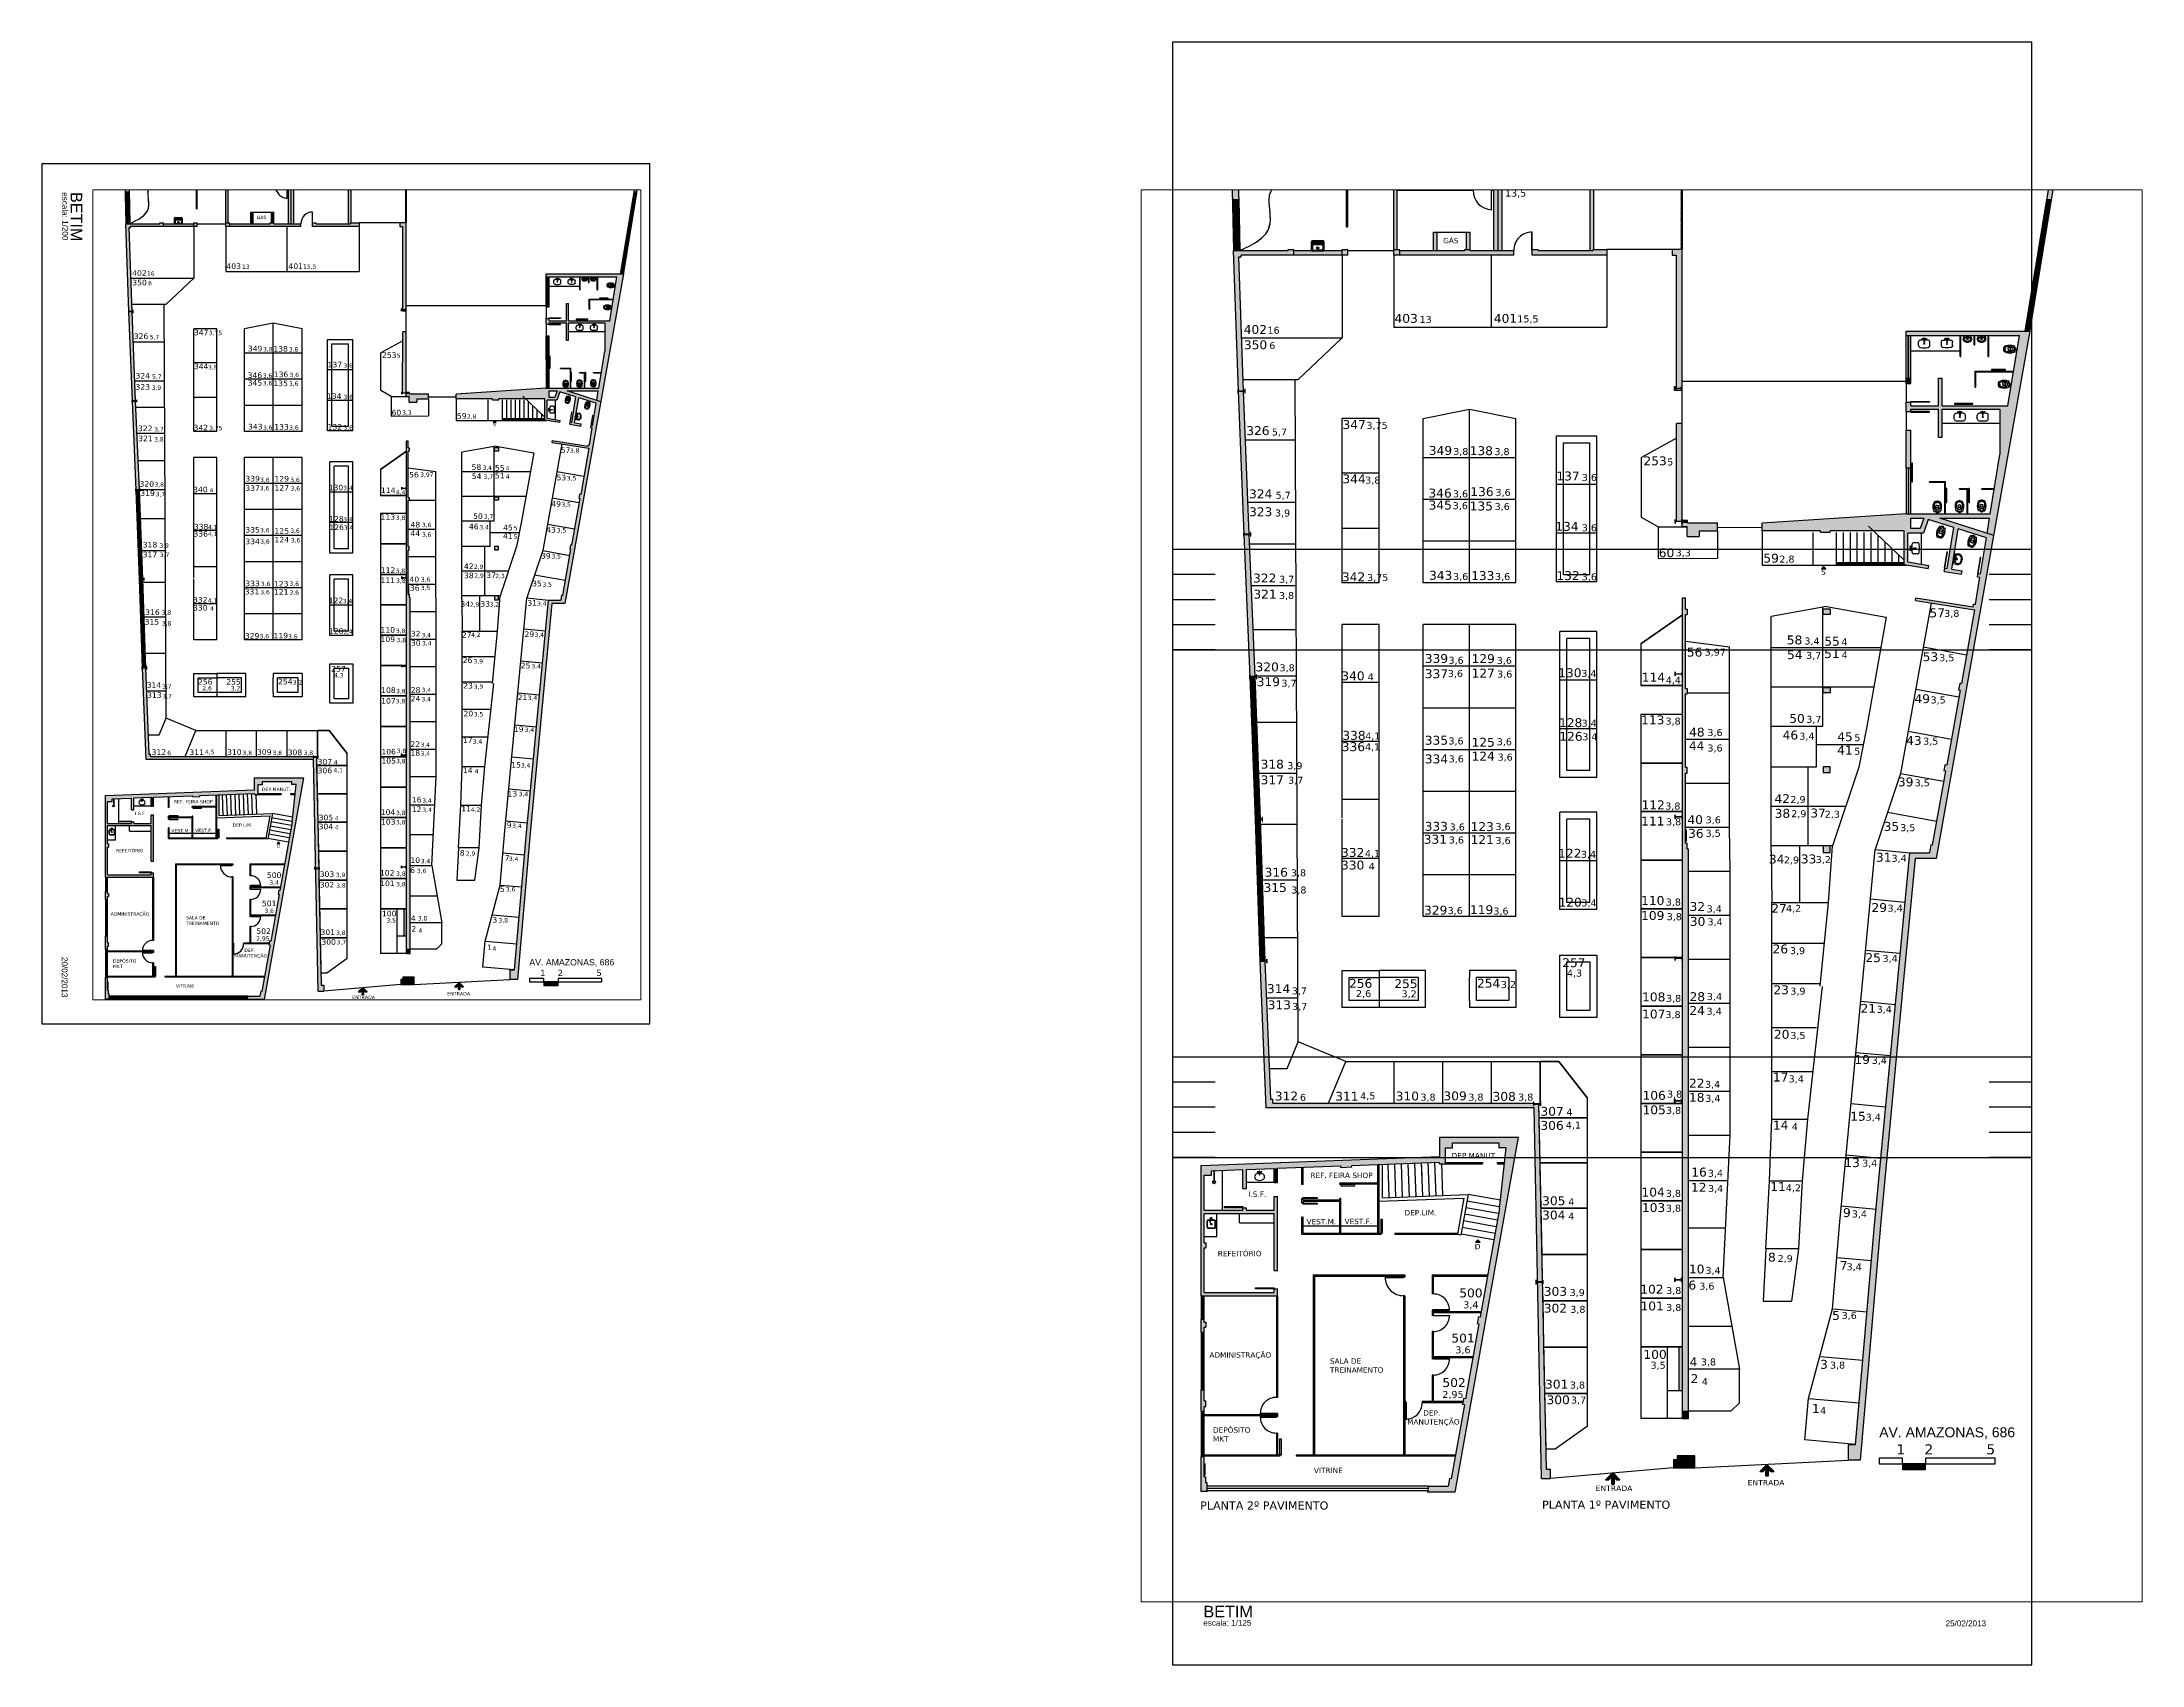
# Paper-space layout 'plantas-dep.' of a CAD drawing. Extents: x 258 to 984, y -111 to 449.
# The model-space entities are those that its viewports show. They can reach past a viewport. Long polylines and large blocks are cut down to what shows.
import ezdxf

# ---------------------------------------------------------------- set-up
doc = ezdxf.new("R2010")
doc.units = 0
doc.header["$LTSCALE"] = 100
doc.header["$MEASUREMENT"] = 0
doc.linetypes.add('DASHDOT', pattern=[2.5, 1.5, -0.5, 0, -0.5])
doc.linetypes.add('DASHED', pattern=[19.05, 12.7, -6.35])
doc.layers.get('0').update_dxf_attribs({"linetype": 'CONTINUOUS'})
doc.layers.get('Defpoints').update_dxf_attribs({"linetype": 'CONTINUOUS'})
for name, color, linetype in [('1 - AREA', 2, 'CONTINUOUS'), ('1 - POLIGONAL AREA', 2, 'CONTINUOUS'), ('4 - BANHO', 2, 'CONTINUOUS'), ('4 - BLOCO', 1, 'CONTINUOUS'), ('4 - DIVISORIA', 4, 'CONTINUOUS'), ('4 - HACHURA PAREDE', 251, 'CONTINUOUS'), ('4 - LOUCAS', 1, 'CONTINUOUS'), ('4 - P01', 1, 'CONTINUOUS'), ('4 - P02', 2, 'CONTINUOUS'), ('4 - P03', 3, 'CONTINUOUS'), ('4 - P04', 4, 'CONTINUOUS'), ('4 - P05', 5, 'CONTINUOUS'), ('4 - P06', 6, 'CONTINUOUS'), ('4 - SIMBOLOS', 2, 'CONTINUOUS'), ('4 - TRACP', 1, 'DASHDOT'), ('4 - VEGETAÇÃO', 93, 'CONTINUOUS'), ('5 - NUMERAÇÃO', 1, 'CONTINUOUS'), ('5 - TEXTO', 1, 'CONTINUOUS'), ('5 - TITULO 100', 3, 'CONTINUOUS'), ('5 - TITULO 80', 2, 'CONTINUOUS'), ('ARQ - Louças', 1, 'CONTINUOUS'), ('HACHURA PAREDE', 250, 'CONTINUOUS')]:
    doc.layers.add(name, color=color, linetype=linetype)
doc.styles.add('NUMERAÇAO', font='verdana.TTF', dxfattribs={"height": 30})
doc.styles.add('NUMERAÇÃO', font='verdana.TTF', dxfattribs={"height": 30})
doc.styles.add('Titulo 100', font='ARIAL.TTF', dxfattribs={"height": 40})
doc.styles.add('Titulo 80', font='ARIAL.TTF', dxfattribs={"height": 20})
doc.styles.add('ÁREAS', font='verdana.TTF', dxfattribs={"height": 20})
pattern_1 = [(45, (4783.79726, -12923.57572), (-0.0883883476, 0.0883883476), [])]
pattern_2 = [(45, (4783.79726, -12923.57572), (-0.0883883476, 0.0883883476), [])]
pattern_3 = [(45, (-5765.545, -2), (-2.6516504, 2.6516504), []), (135, (-5765.545, -2), (-7.9549513, 2.6516504), [9.375, -5.625])]

# ---------------------------------------------------------------- blocks, each defined once
blk = doc.blocks.new('CubaRETANGULARde embutir.PL')
for p, q in [((-24, 9), (-24, 25)), ((-1, 39.2), (-1, 24.2)), ((1, 39.2), (1, 24.2)), ((24, 9), (24, 25))]:
    blk.add_line(p, q)
for centre, radius in [((-7.2, 38.2), 2.4), ((0, 17), 1.82), ((7.6, 38.2), 2.4)]:
    blk.add_circle(centre, radius)
for centre, radius, start, end in [((-16, 25), 8, 90, 180), ((-16, 9), 8, 180, 270), ((0, -94.5), 128.5, 90.44589, 97.15267), ((0, 128.5), 128.5, 262.84733, 277.15267), ((0, 39.2), 2.4, 294.60818, 245.39182), ((0, 39.2), 1, 0, 180), ((0, 24.2), 1, 180, 0), ((0, -94.5), 128.5, 82.84733, 89.55411), ((16, 25), 8, 0, 90), ((16, 9), 8, 270, 0)]:
    blk.add_arc(centre, radius, start, end)
blk = doc.blocks.new('Mic')
at = {"layer": '4 - P01'}
for p, q in [((-2.9, 5), (-3.2, 2.7)), ((-3, 2.6), (-2.8, 4.9)), ((-2.4, 5.3), (0, 5.4)), ((-0.2, 5.8), (-2.3, 5.7)), ((0, 10.8), (0, 0)), ((0, 0), (0, -10.8)), ((-2.9, -5), (-3.2, -2.7)), ((-3, -2.6), (-2.8, -4.9)), ((-2.4, -5.3), (0, -5.5)), ((-0.2, -5.9), (-2.3, -5.7))]:
    blk.add_line(p, q, dxfattribs=at)
for centre, radius in [((-16.5, 0), 0.4), ((-15.8, 1.7), 0.4), ((-14.1, 2.4), 0.4), ((-14.1, 0), 0.4), ((-12.4, 1.7), 0.4), ((-11.7, 0), 0.4), ((-4.5, 0), 2.4), ((-4.5, 0), 0.75), ((-15.8, -1.7), 0.4), ((-14.1, -2.4), 0.4), ((-12.4, -1.7), 0.4)]:
    blk.add_circle(centre, radius, dxfattribs=at)
at = {"layer": '4 - P01', "linetype": 'DASHDOT'}
blk.add_circle((-14.1, 0), 2.4, dxfattribs=at)
at = {"layer": '4 - P01'}
for centre, radius, start, end in [((-6.1, 0.3), 19.9, 150.93527, 180.99224), ((-14.8, 4.7), 10.2, 108.42658, 148.89304), ((-2.2, 0.3), 21.3, 152.82103, 180.72986), ((-2.2, -0.3), 21.3, 179.27014, 207.17897), ((-13.7, 6.3), 8.24, 100.57428, 153.32206), ((-16.7, 11.4), 7.03, 54.14364, 108.96997), ((-16.6, 9.1), 5.43, 75.34388, 104.64793), ((-16.6, 9.1), 5.43, 61.10204, 75.34388), ((-20.2, 4.3), 11.4, 13.68912, 57.07143), ((-20.4, 6.5), 13.1, 19.16348, 53.54265), ((-27.5, 0.5), 19.5, 358.47236, 19.38882), ((-27.5, -0.5), 19.5, 340.61118, 1.52764), ((-33.7, 0.7), 27.6, 2.31433, 21.5339), ((-4.5, 0), 2.66, 68.17346, 117.03166), ((-3.4, 2.6), 0.433, 248.56906, 356.84017), ((-3.5, 2.7), 0.288, 257.2788, 353.79655), ((-2.2, 4.9), 0.724, 95.5722, 174.4278), ((-2.3, 4.9), 0.456, 109.89534, 176.36486), ((-0.5, 10.8), 0.464, 5.38357, 47.74653), ((-6.1, -0.3), 19.9, 179.00776, 209.06473), ((-14.8, -4.7), 10.2, 211.10696, 251.57342), ((-13.7, -6.3), 8.24, 206.67794, 259.42572), ((-16.7, -11.4), 7.03, 251.03003, 305.85636), ((-16.6, -9.1), 5.43, 255.35207, 284.65612), ((-16.6, -9.1), 5.43, 284.65612, 298.89796), ((-20.2, -4.3), 11.4, 302.92857, 346.31088), ((-20.4, -6.5), 13.1, 306.45735, 340.83652), ((-33.7, -0.7), 27.6, 338.4661, 357.68567), ((-4.5, 0), 2.66, 242.96834, 291.82654), ((-3.4, -2.6), 0.433, 3.15983, 111.43094), ((-3.5, -2.7), 0.288, 6.20345, 102.7212), ((-2.2, -4.9), 0.724, 185.5722, 264.4278), ((-2.3, -4.9), 0.456, 183.63514, 250.10466), ((-0.5, -10.8), 0.464, 312.25347, 354.61643)]:
    blk.add_arc(centre, radius, start, end, dxfattribs=at)
at = {"layer": '4 - P02'}
for centre, radius, start, end in [((9.2, -1), 37.2, 165.9406, 178.40125), ((9.2, 1), 37.2, 181.59875, 194.0594), ((-14.1, 5.6), 13, 139.78123, 169.40333), ((-13, 5.2), 14.1, 115.2222, 141.54183), ((-15, 6.2), 12.5, 85.2151, 108.47044), ((-15.3, -0.3), 19, 37.25298, 86.19486), ((-14.1, -5.6), 13, 190.59667, 220.21877), ((-13, -5.2), 14.1, 218.45817, 244.7778), ((-15, -6.2), 12.5, 251.52956, 274.7849), ((-15.3, 0.3), 19, 273.80514, 322.74702)]:
    blk.add_arc(centre, radius, start, end, dxfattribs=at)
blk = doc.blocks.new('VASO')
for p, q in [((0, -1.8), (0, 1.8)), ((4.4, 3.3), (0.4, 2.2)), ((0.5, 2.3), (0.7, 2.3)), ((1.2, -1.8), (1.2, 1.8)), ((1.2, 1.7), (4.4, 1.7)), ((4.4, -1.8), (4.4, 11.3)), ((6, 6.6), (10.2, 6.6)), ((8.1, 8.7), (8.1, 4.5)), ((8.1, 6.6), (8.1, 8.7)), ((22.4, 3.8), (16.8, 4.8)), ((22.4, 3.8), (30.7, 3.8)), ((22.4, -1.8), (22.4, 3.8)), ((28.7, 10.6), (28.8, 10.6)), ((32, 2.1), (31.9, 2.7)), ((32.3, -0.8), (32, 2.1)), ((45.6, -1.8), (45.6, 2.1)), ((0, -1.8), (0, -5.3)), ((4.4, -6.8), (0.4, -5.8)), ((0.5, -5.8), (0.7, -5.8)), ((1.2, -1.8), (1.2, -5.3)), ((1.2, -5.2), (4.4, -5.2)), ((4.4, -1.8), (4.4, -14.8)), ((6.1, -9.3), (10.1, -9.3)), ((8.1, -11.3), (8.1, -7.3)), ((12.4, -0.6), (12.4, -1.8)), ((12.4, -2.9), (12.4, -1.8)), ((12.4, -1.8), (12.4, -1.8)), ((12.4, -1.8), (12.4, -1.8)), ((22.4, -7.3), (16.8, -8.4)), ((22.4, -1.8), (22.4, -7.3)), ((22.4, -7.3), (30.7, -7.3)), ((28.7, -14.2), (28.8, -14.2)), ((32, -5.7), (31.9, -6.2)), ((32.3, -2.8), (32, -5.7)), ((32.3, -1.8), (32.3, -0.8)), ((32.3, -1.8), (32.3, -2.8)), ((32.3, -1.8), (32.3, -1.8)), ((32.3, -1.8), (32.3, -1.8)), ((45.6, -1.8), (45.6, -5.6)), ((50, -0.2), (50, -1.8)), ((50, -3.3), (50, -1.8)), ((51, -0.2), (51, -1.8)), ((51, -3.3), (51, -1.8))]:
    blk.add_line(p, q)
for centre, radius in [((8.1, 6.6), 0.849), ((8.1, -9.3), 0.849), ((8.1, -9.3), 0.0849)]:
    blk.add_circle(centre, radius)
for centre, radius, start, end in [((0.5, 1.8), 0.489, 90, 180), ((0.7, 1.8), 0.489, 0, 90), ((36, -76.1), 92.9, 100.76937, 109.87781), ((29.6, -79.5), 94.5, 93.21877, 102.85892), ((22.7, -0.3), 10.3, 105.10845, 181.98428), ((26.6, -26.7), 42.6, 60.17235, 100.76937), ((28.8, -31), 41.6, 74.42781, 102.28736), ((26.6, -26.7), 41.6, 60.17235, 93.21877), ((30.7, 2.6), 1.22, 4.66377, 90), ((37.9, 1.6), 7.78, 3.48482, 74.42781), ((46.1, 7.3), 2.45, 24.57951, 60.17235), ((46.1, 7.3), 3.42, 24.57951, 60.17235), ((31.3, 0.5), 18.7, 357.86039, 24.57951), ((31.3, 0.5), 19.7, 357.86039, 24.57951), ((0.5, -5.3), 0.489, 180.01282, 270.01282), ((0.7, -5.3), 0.489, 270.01282, 0.01282), ((36, 72.6), 92.9, 250.13501, 259.24345), ((29.6, 75.9), 94.5, 257.1539, 266.79405), ((22.7, -3.3), 10.3, 178.02855, 254.90437), ((26.6, 23.2), 42.6, 259.24345, 299.84048), ((28.8, 27.5), 41.6, 257.72546, 285.58501), ((26.6, 23.2), 41.6, 266.79406, 299.84048), ((30.7, -6.1), 1.22, 270.01282, 355.34906), ((37.9, -5.1), 7.78, 285.58501, 356.528), ((46.1, -10.8), 2.45, 299.84048, 335.43332), ((46.1, -10.8), 3.42, 299.84048, 335.43332), ((31.3, -4.1), 18.7, 335.43332, 2.15243), ((31.3, -4.1), 19.7, 335.43332, 2.15243)]:
    blk.add_arc(centre, radius, start, end)
blk = doc.blocks.new('lavSimples2')
for p, q in [((-22.3, 0.9), (-23, 18.7)), ((22.3, 0.9), (-22.3, 0.9)), ((21.3, 0), (-21.3, 0)), ((-13.5, 9.1), (-17.5, 0.9)), ((-17.5, 0.9), (-13, 8.8)), ((10.3, 7.8), (-10.3, 7.8)), ((17.5, 0.9), (13, 8.8)), ((13.5, 9.1), (17.5, 0.9)), ((22.3, 0.9), (23, 18.7))]:
    blk.add_line(p, q)
for centre, radius, start, end in [((-7.3, 19.1), 15.7, 136.00614, 181.68826), ((-21.3, 1), 0.966, 182.41021, 270), ((-5.8, 19.6), 13, 166.47418, 230.35055), ((-0.6, 12.7), 25, 88.57603, 136.00614), ((-4.7, 18.4), 13.9, 185.4152, 222.29026), ((-6.2, 19.7), 12.6, 128.61823, 166.47418), ((-14.6, 9.4), 0.537, 221.22839, 24.17161), ((-0.6, 12.7), 21.6, 88.34966, 128.61823), ((-13.8, 9.3), 0.401, 328.90319, 135.30696), ((-5.8, 19.6), 13, 233.85961, 241.1862), ((-10.3, 11.6), 3.8, 241.1862, 270), ((0, 13.1), 3.55, 90, 270), ((0, 13.1), 1.95, 90, 270), ((0, 4), 1.38, 90, 270), ((0.6, 12.7), 25, 43.99386, 91.42397), ((0.6, 12.7), 21.6, 51.38177, 91.65034), ((0, 13.1), 3.55, 270, 90), ((0, 13.1), 1.95, 270, 90), ((0, 4), 1.38, 270, 90), ((10.3, 11.6), 3.8, 270, 298.8138), ((5.8, 19.6), 13, 298.8138, 306.14039), ((13.8, 9.3), 0.401, 44.69304, 211.09681), ((6.2, 19.7), 12.6, 13.52582, 51.38177), ((5.8, 19.6), 13, 309.64945, 13.52582), ((14.6, 9.4), 0.537, 155.82839, 318.77161), ((4.7, 18.4), 13.9, 317.70974, 354.5848), ((7.3, 19.1), 15.7, 358.31174, 43.99386), ((21.3, 1), 0.966, 270, 357.58979)]:
    blk.add_arc(centre, radius, start, end)
at = {"linetype": 'DASHED', "ltscale": 0.5}
for centre, start, end in [((-5, 4), 90, 270), ((-5, 4), 270, 90), ((5, 4), 90, 270), ((5, 4), 270, 90)]:
    blk.add_arc(centre, 1.38, start, end, dxfattribs=at)
at = {"linetype": 'ByBlock', "extrusion": (0, 0, -1)}
blk.add_ellipse((0, 31.9), major_axis=(1.2, 0), ratio=0.416667, start_param=3.141593, end_param=9.424778, dxfattribs=at)
blk = doc.blocks.new('SETA4')
at = {"layer": '4 - SIMBOLOS'}
for p, q in [((0, 0), (260, 260)), ((0, 0), (260, -260)), ((168, 45), (260, 137)), ((168, 45), (421, 45)), ((260, 137), (260, 260)), ((168, -45), (421, -45)), ((168, -45), (260, -137)), ((260, -260), (260, -137))]:
    blk.add_line(p, q, dxfattribs=at)
at = {"layer": '4 - SIMBOLOS', "linetype": 'Continuous'}
blk.add_line((421, 45), (421, -45), dxfattribs=at)
blk = doc.blocks.new('CUBA-R')
at = {"layer": '4 - BANHO'}
for p, q in [((-1, 17.7), (-1, 0)), ((-1, 17.7), (1, 17.7)), ((-1, 0), (1, 0)), ((1, 17.7), (1, 0))]:
    blk.add_line(p, q, dxfattribs=at)
for centre in [(-7, 3.9), (7.4, 4.4)]:
    blk.add_circle(centre, 2.12, dxfattribs=at)
for centre, radius, start, end in [((-8.3, 25.3), 13.4, 116.40535, 243.59465), ((0, 8.6), 32, 63.59465, 116.40535), ((0, 42.1), 32, 243.59465, 268.21196), ((0, 42.1), 32, 271.78804, 296.40535), ((8.3, 25.3), 13.4, 296.40535, 63.59465)]:
    blk.add_arc(centre, radius, start, end, dxfattribs=at)
blk = doc.blocks.new('ChuveirG')
at = {"layer": '4 - BANHO', "color": 1}
for p, q in [((-1, 0), (-1, 50)), ((-1, 0), (-1, 50)), ((1, 0), (-1, 0)), ((1, 0), (1, 50))]:
    blk.add_line(p, q, dxfattribs=at)
blk.add_circle((0, 50), 6.26, dxfattribs=at)
blk = doc.blocks.new('Bojo c torneira')
for p, q in [((-44.1, 7.9), (-44.1, -19.1)), ((-42.1, 7.9), (-42.1, -19.1)), ((-10.6, 11.9), (-40.1, 11.9)), ((-10.6, 9.9), (-40.1, 9.9)), ((-8.6, 7.9), (-8.6, -19.1)), ((-6.6, 7.9), (-6.6, -19.1)), ((-40.1, -21.1), (-20.8, -21.1)), ((-40.1, -23.1), (-26.1, -23.1)), ((-27.8, -28.6), (-27.8, -24.8)), ((-27.1, -30.5), (-27.1, -29.8)), ((-24.6, -23.1), (-20.8, -23.1)), ((-19.8, -32), (-24.2, -32)), ((-23.6, -30.5), (-23.6, -29.8)), ((-20.8, -29), (-22.9, -29)), ((-22.8, -28.6), (-22.8, -24.8)), ((-20.8, -30.5), (-20.8, -13.5)), ((-18.8, -30.5), (-18.8, -13.5)), ((-18.8, -21.1), (-10.6, -21.1)), ((-18.8, -23.1), (-10.6, -23.1))]:
    blk.add_line(p, q)
for points in [[(-22.8, -24.8, 0.133256), (-23, -24.2, 0.106756), (-23.5, -23.6, 0.082828), (-24.3, -23.2, 0.071352), (-25.3, -23, 0.071352), (-26.3, -23.2, 0.082828), (-27.1, -23.6, 0.106756), (-27.6, -24.2, 0.133256), (-27.8, -24.8, 0.133256), (-27.6, -25.5, 0.106756), (-27.1, -26.1, 0.082828), (-26.3, -26.4, 0.071352), (-25.3, -26.6, 0.071352), (-24.3, -26.4, 0.082828), (-23.5, -26.1, 0.106756), (-23, -25.5, 0.133256)], [(-26.1, -24.1, 0.133256), (-26, -24.3, 0.106756), (-25.8, -24.4, 0.082828), (-25.6, -24.6, 0.071352), (-25.3, -24.6, 0.071352), (-25, -24.6, 0.082828), (-24.8, -24.4, 0.106756), (-24.6, -24.3, 0.133256), (-24.6, -24.1, 0.133256), (-24.6, -23.9, 0.106756), (-24.8, -23.7, 0.082828), (-25, -23.6, 0.071352), (-25.3, -23.5, 0.071352), (-25.6, -23.6, 0.082828), (-25.8, -23.7, 0.106756), (-26, -23.9, 0.133256)]]:
    blk.add_lwpolyline(points, format="xyb", close=True)
blk.add_lwpolyline([(-27.8, -28.6, 0.133256), (-27.6, -29.2, 0.106756), (-27.1, -29.8, 0.082828), (-26.3, -30.2, 0.071352), (-25.3, -30.3, 0.071352), (-24.3, -30.2, 0.082828), (-23.5, -29.8, 0.106756), (-23, -29.2, 0.133256), (-22.8, -28.6, 0.133256)], format="xyb")
blk.add_circle((-25.3, -5.6), 3)
for centre, radius, start, end in [((-40.1, 7.9), 4, 90, 180), ((-40.1, 7.9), 2, 90, 180), ((-10.6, 7.9), 4, 0, 90), ((-10.6, 7.9), 2, 0, 90), ((-40.1, -19.1), 4, 180, 270), ((-40.1, -19.1), 2, 180, 270), ((-25.3, -30.5), 3.5, 135.58469, 334.62307), ((-25.3, -30.5), 1.75, 180, 294.61998), ((-24.2, -33), 1, 90, 114.61998), ((-25.3, -30.5), 1.75, 301.00272, 0), ((-25.3, -30.5), 3.5, 25.37693, 44.41531), ((-19.8, -30.5), 1.5, 131.81031, 48.18969), ((-19.8, -13.5), 1.25, 323.1301, 216.8699), ((-19.8, -13.5), 1, 0.00012, 180.00012), ((-19.8, -30.5), 1, 180.00021, 0.00021), ((-10.6, -19.1), 2, 270, 0), ((-10.6, -19.1), 4, 270, 0)]:
    blk.add_arc(centre, radius, start, end)
blk = doc.blocks.new('Tanque')
at = {"layer": 'ARQ - Louças'}
for p, q in [((-0.255, 0), (0.255, 0)), ((-0.265, -0.405), (-0.265, -0.01)), ((-0.23, -0.384), (-0.224, -0.228)), ((-0.224, -0.228), (-0.218, -0.088)), ((0.215, -0.455), (-0.215, -0.455)), ((0, -0.415), (-0.2, -0.415)), ((0, -0.389), (-0.194, -0.389)), ((0, -0.363), (-0.193, -0.363)), ((0, -0.337), (-0.192, -0.337)), ((0, -0.311), (-0.191, -0.311)), ((0, -0.285), (-0.19, -0.285)), ((-0.168, -0.04), (0, -0.04)), ((0.168, -0.04), (0, -0.04)), ((0, -0.285), (0.19, -0.285)), ((0, -0.311), (0.191, -0.311)), ((0, -0.337), (0.118, -0.337)), ((0, -0.363), (0.119, -0.363)), ((0, -0.389), (0.12, -0.389)), ((0, -0.415), (0.16, -0.415)), ((0.15, -0.347), (0.15, -0.405)), ((0.16, -0.337), (0.208, -0.337)), ((0.16, -0.415), (0.2, -0.415)), ((0.224, -0.228), (0.218, -0.088)), ((0.23, -0.384), (0.224, -0.228)), ((0.265, -0.01), (0.265, -0.405))]:
    blk.add_line(p, q, dxfattribs=at)
for radius in [0.05, 0.025]:
    blk.add_circle((0, -0.13), radius, dxfattribs=at)
for centre, radius, start, end in [((-0.255, -0.01), 0.01, 90, 180), ((0.255, -0.01), 0.01, 0, 90), ((-0.215, -0.405), 0.05, 180, 270), ((-0.2, -0.385), 0.03, 177.7757, 270), ((-0.199, -0.229), 0.025, 177.7757, 260.82574), ((-0.168, -0.09), 0.05, 90, 177.7757), ((-0.194, -0.379), 0.01, 177.7757, 270), ((0, 1.002), 1.272, 260.82574, 279.17426), ((-0.193, -0.353), 0.01, 177.7757, 270), ((-0.192, -0.327), 0.01, 177.7757, 270), ((-0.191, -0.301), 0.01, 177.7757, 270), ((-0.19, -0.275), 0.01, 177.7757, 270), ((0.118, -0.327), 0.01, 270, 2.2243), ((0.119, -0.353), 0.01, 270, 2.2243), ((0.12, -0.379), 0.01, 270, 2.2243), ((0.16, -0.347), 0.01, 90, 180), ((0.16, -0.405), 0.01, 180, 270), ((0.168, -0.09), 0.05, 53.61972, 90), ((0.185, -0.027), 0.005, 90, 254.83204), ((0.168, -0.09), 0.06, 53.61972, 74.83204), ((0.19, -0.275), 0.01, 270, 2.2243), ((0.191, -0.301), 0.01, 270, 2.2243), ((0.201, -0.046), 0.005, 233.61972, 53.61972), ((0.2, -0.385), 0.03, 270, 2.2243), ((0.199, -0.229), 0.025, 279.17426, 2.2243), ((0.208, -0.327), 0.01, 270, 2.2243), ((0.218, -0.067), 0.005, 25.14351, 205.14351), ((0.168, -0.09), 0.05, 2.2243, 25.14351), ((0.215, -0.405), 0.05, 270, 0), ((0.168, -0.09), 0.06, 5.59964, 25.14351), ((0.233, -0.084), 0.005, 185.59964, 0)]:
    blk.add_arc(centre, radius, start, end, dxfattribs=at)

msp = doc.modelspace()

# ---------------------------------------------------------------- hatches: boundary and pattern name
at = {"layer": '4 - HACHURA PAREDE', "ltscale": 0.2}
h = msp.add_hatch(dxfattribs=at)
h.set_pattern_fill('ANSI31', color=256, style=0)
h.set_pattern_definition(pattern_1)
h.paths.add_polyline_path([(12365, -7323), (12350.1, -6676), (12685.1, -6676), (12685.1, -6656), (12349.7, -6656), (12348, -6584.9), (12420.1, -6584.9), (12420.1, -6569.9), (12347.7, -6569.9), (12343.6, -6391.9), (12527.7, -6391.9), (12527.7, -6569.9), (12477.6, -6569.9), (12477.6, -6584.9), (12542.7, -6584.9), (12542.7, -6366.9), (12315.6, -6366.9), (12346.5, -7710), (12373.9, -7710), (12365.6, -7349.5), (12390.6, -7349.5), (12390.6, -7343), (12804.1, -7343), (12804.1, -6656), (12775.1, -6656), (12775.1, -6676), (12784.1, -6676), (12784.1, -7323)])
h = msp.add_hatch(dxfattribs=at)
h.set_pattern_fill('ANSI31', color=256, style=0)
h.set_pattern_definition(pattern_1)
h.paths.add_polyline_path([(15968.5, -6815), (15944.9, -6959.4, -0.057903), (15948, -6957.2, -0.244009), (15951.7, -6962.8, -0.287728), (15958.2, -6967.2, -0.1746), (15957.3, -6977, -0.205226), (15956.4, -6995.5, -0.068851), (15954.8, -6999.7, -0.068851), (15950.3, -6999.4, -0.127715), (15938.8, -6996.9), (15751.5, -8142.3), (15771.8, -8142.3), (15991.4, -6798.9), (14619.2, -6545.6), (14615.6, -6565.3), (15767.7, -6778, -0.11743), (15778.6, -6779.1, -0.1746), (15788.3, -6778.1, -0.216693), (15792.5, -6782.5)])
h = msp.add_hatch(color=256, dxfattribs=at)
h.paths.add_polyline_path([(13380.5, -7434.5), (13038.4, -7434.6), (13038.4, -7705), (13053.4, -7705), (13053.4, -7449.6), (13380.5, -7449.5)])
h.paths.add_polyline_path([(13487.5, -7434.5), (13460.5, -7434.5), (13460.5, -7449.5), (13470.5, -7449.5), (13470.5, -7710), (13487.5, -7710)])
h.paths.add_polyline_path([(13504.5, -7395), (13514.5, -7395), (13514.5, -7376), (13487.5, -7376), (13487.5, -7434.5), (13487.5, -7710), (13504.5, -7710)])
h.paths.add_polyline_path([(13902.5, -7376), (13870.5, -7376), (13870.5, -7395), (13886, -7395), (13886, -7710), (13898.9, -7710), (13898.9, -7705), (13902.5, -7705)])
h.paths.add_polyline_path([(13870.5, -7376), (13700.5, -7376), (13700.5, -7384.5), (13870.5, -7384.5)])
h.paths.add_polyline_path([(13870.5, -7384.5), (13700.5, -7384.5), (13700.5, -7387.5), (13870.5, -7387.5)])
h.paths.add_polyline_path([(13870.5, -7387.5), (13700.5, -7387.5), (13700.5, -7395), (13870.5, -7395)])
h.paths.add_polyline_path([(13700.5, -7376), (13683, -7376), (13683, -7395), (13700.5, -7395), (13700.5, -7387.5)])
h.paths.add_polyline_path([(13683, -7387.5), (13514.5, -7387.5), (13514.5, -7395), (13683, -7395)])
h.paths.add_polyline_path([(13683, -7384.5), (13514.5, -7384.5), (13514.5, -7387.5), (13683, -7387.5)])
h.paths.add_polyline_path([(13683, -7376), (13514.5, -7376), (13514.5, -7384.5), (13683, -7384.5)])
h = msp.add_hatch(dxfattribs=at)
h.set_pattern_fill('ANSI31', color=256, style=0)
h.set_pattern_definition(pattern_2)
h.paths.add_polyline_path([(12368.8, -7489.4), (12341.4, -7489.4), (12346.5, -7710), (12373.9, -7710)])
h = msp.add_hatch(dxfattribs=at)
h.set_pattern_fill('ANSI31', color=256, style=0)
h.set_pattern_definition(pattern_2)
h.paths.add_polyline_path([(15765.4, -8057.3), (15785.7, -8057.3), (15878.5, -7489.4), (15858.2, -7489.4)])
h = msp.add_hatch(dxfattribs=at)
h.set_pattern_fill('ANSI31', color=256, style=0)
h.set_pattern_definition(pattern_2)
h.paths.add_polyline_path([(12367.5, -7739), (12378.5, -7739), (12378.5, -7730), (12606.4, -7730), (12606.4, -7705), (12582.4, -7705), (12582.4, -7710), (12346.5, -7710), (12367.5, -8316.5), (12387.5, -8316.5)])
h.paths.add_polyline_path([(12391.5, -8934.5), (12411.5, -8934.5), (12387.5, -8317.5), (12367.5, -8317.5)])
h.paths.add_polyline_path([(12411.5, -8935.5), (12391.5, -8935.5), (12417.5, -9549.5), (12437.5, -9549.5)])
h = msp.add_hatch(color=256, dxfattribs=at)
h.paths.add_polyline_path([(12815.5, -7710), (12606.4, -7710), (12606.4, -7730), (12815.5, -7730)])
h.paths.add_polyline_path([(12839.4, -7705), (12815.5, -7705), (12815.5, -7710), (12815.5, -7730), (12839.4, -7730)])
h.paths.add_polyline_path([(13062.4, -7710), (13062.4, -7705), (13038.4, -7705), (13038.4, -7730), (13062.4, -7730)])
h.paths.add_polyline_path([(13344.4, -7710), (13062.4, -7710), (13062.4, -7730), (13344.4, -7730)])
h.paths.add_polyline_path([(13556.4, -7730), (13556.4, -7710), (13368.4, -7710), (13368.4, -7705), (13344.4, -7705), (13344.4, -7730)])
h.paths.add_polyline_path([(13636.4, -7705), (13636.4, -7730), (13958.4, -7730), (13958.4, -7705), (13898.9, -7705), (13898.9, -7710), (13661.9, -7710), (13661.9, -7705)])
h = msp.add_hatch(color=256, dxfattribs=at)
h.paths.add_polyline_path([(13368.4, -7630), (13352.4, -7630), (13352.4, -7707), (13368.4, -7707)])
h.paths.add_polyline_path([(13225.4, -7630), (13209.4, -7630), (13209.4, -7712), (13225.4, -7712)])
at = {"layer": '4 - HACHURA PAREDE'}
h = msp.add_hatch(color=256, dxfattribs=at)
h.paths.add_polyline_path([(14281.5, -8313.5), (14283.9, -8313.5), (14283.9, -7705), (14240.9, -7705), (14240.9, -7730), (14258.5, -7730), (14258.5, -8304.5), (14280.5, -8304.5), (14280.5, -8296.5), (14281.5, -8296.5)])
h.paths.add_polyline_path([(14258.5, -8313.5), (14280.5, -8313.5), (14280.5, -8305.5), (14258.5, -8305.5)], flags=17)
h = msp.add_hatch(color=256, dxfattribs=at)
h.paths.add_polyline_path([(15629.4, -8940.1), (15396.6, -8865.5), (15611.4, -8865.5), (15600.7, -8930.9), (15629.4, -8940.1), (15785.7, -8057.3), (15251.2, -8057.3), (15251.2, -8077.3), (15740.2, -8077.3), (15690.7, -8380.3), (15406.2, -8380.3), (15406.2, -8260.3), (15391.2, -8260.3), (15391.2, -8380.3), (15271.2, -8380.3), (15271.2, -8364.3), (15251.2, -8364.3), (15251.2, -8404.3), (15271.2, -8404.3), (15271.2, -8395.3), (15391.2, -8395.3), (15391.2, -8515.3), (15406.2, -8515.3), (15406.2, -8395.3), (15656.2, -8395.3), (15656.2, -8591), (15614.4, -8847.3), (15251.2, -8847.3), (15251.2, -8847.3), (15088.2, -8857.5), (15109.5, -8920), (15242.8, -8920), (15242.8, -9067.3), (15251.5, -9068.7), (15346.6, -9084.2), (15349, -9069.4), (15257.7, -9054.5), (15257.7, -8930), (15325.9, -8930), (15346.7, -8870.5), (15456.8, -8905.8), (15428, -9082.3), (15418.1, -9080.7), (15415.7, -9095.5), (15490.7, -9107.8), (15493.1, -9093), (15447.7, -9085.6), (15476.1, -8912), (15597.4, -8950.9), (15572.1, -9105.9), (15562.2, -9104.3), (15559.8, -9119.1), (15569.6, -9120.7), (15550.7, -9236.8), (15542.6, -9236.8), (15540.5, -9249.3), (15293.3, -9211), (15291.7, -9221.3), (15546.7, -9260.8), (15489.8, -9579.8), (15482.4, -9578.5), (15477.4, -9606.5), (15484.8, -9607.9), (15427, -9931.7), (15418.6, -9930.3), (15414.1, -9955.8), (15422.4, -9957.3), (15365.2, -10277.8), (15357.4, -10276.4), (15351.4, -10309.8), (15267.6, -10309.8), (15209, -10917.3), (15115, -11917.3), (15033, -12864.3), (15032.7, -12864.3), (15002, -12864.3), (15002, -12932.3), (15052.2, -12932.3), (15139.9, -11919.5), (15233.9, -10919.6), (15290.3, -10334.8), (15380.5, -10334.8)])
h.paths.add_polyline_path([(15311.7, -8910.1), (15271.2, -8910.1), (15271.2, -8865.5), (15327.3, -8865.5)], flags=16)
for points in [[(15271.2, -8260.3), (15251.2, -8260.3), (15251.2, -8283.3), (15271.2, -8283.3)], [(15271.2, -8485.3), (15251.2, -8485.3), (15251.2, -8647.3), (15271.2, -8647.3)], [(14298, -9209), (14285.5, -9209), (14285.5, -12719), (14310.5, -12719), (14310.5, -10294.8), (14306, -10294.8), (14306, -10268.8), (14298, -10268.8), (14298, -9965.8), (14305.5, -9965.8), (14305, -9940.8), (14298, -9940.8), (14298, -9623.3), (14305.5, -9623.3), (14305.3, -9601.3), (14298, -9601.3), (14298, -9280.8), (14305, -9280.8), (14305.2, -9258.8), (14298, -9258.8)], [(13641.5, -11391.5), (12516.5, -11391.5), (12516.5, -11374), (12505.5, -11374), (12481.5, -10778.5), (12461.5, -10778.5), (12487, -11411.5), (13643.8, -11411.5), (13659.5, -12163), (13679.5, -12163), (13663.5, -11395), (13642.5, -11395), (13642.5, -11403), (13641.5, -11403)], [(13186.2, -13070.4), (13301.5, -13070.4), (13575, -11537.9), (13236.6, -11537.9), (13236.6, -11620.8), (12206.6, -11659.6), (12206.6, -12223.2), (12219.1, -12223.2), (12219.1, -12016.4), (12226.1, -12016.4), (12226.3, -11994.4), (12219.1, -11994.4), (12219.1, -11702.4), (12251.6, -11702.4), (12251.6, -11682.9), (12261, -11682.5), (12261, -11682.5), (12263, -11682.5), (12809.2, -11661.9), (12809.4, -11668.4), (12857.4, -11666.6), (12857.1, -11660.1), (13234.9, -11645.9), (13235.1, -11652.4), (13261.6, -11652.4), (13261.6, -11583.9), (13291.1, -11583.9), (13291.1, -11562.9), (13492.1, -11562.9), (13492.1, -11583.9), (13523.1, -11583.9), (13494.8, -11845.3), (13410.9, -12315.4), (13403.5, -12314.1), (13398.5, -12342.2), (13405.9, -12343.5), (13348.1, -12667.4), (13339.7, -12665.9), (13335.1, -12691.5), (13343.5, -12693), (13286.3, -13013.4), (13278.4, -13012), (13272.5, -13045.4), (13188.6, -13045.4)], [(12536.6, -11672.2), (12521.6, -11672.7), (12521.6, -11733.2), (12536.6, -11733.2)], [(13679.5, -12164), (13659.3, -12164), (13676.7, -13011), (13714.3, -13011), (13714.3, -12971), (13696.3, -12971)], [(14271, -12632.5), (14285.5, -12632.5), (14285.5, -12442.5), (14271, -12442.5)], [(14285.5, -12752.5), (14310.5, -12752.5), (14310.5, -12719), (14285.5, -12719)], [(14339, -12914.5), (14261.5, -12914.5), (14261.5, -12931.5), (14246.5, -12931.5), (14246.5, -12965), (14339, -12965)]]:
    msp.add_hatch(color=256, dxfattribs=at).paths.add_polyline_path(points)
h = msp.add_hatch(color=256, dxfattribs=at)
h.paths.add_polyline_path([(14283.9, -8456), (14259.7, -8456), (14259.5, -8878.9), (14282.9, -8878.9), (14282.9, -8870.9), (14283.9, -8870.9)])
h.paths.add_polyline_path([(14628.9, -8886.5), (14628.9, -8920), (14881.2, -8920), (14881.2, -8926), (14923.2, -8926), (14923.2, -8920), (15109.5, -8920), (15094.4, -8857.2)])
h.paths.add_polyline_path([(14357.5, -8944), (14357.5, -8920), (14436.9, -8920), (14436.9, -8886), (14283.9, -8886), (14283.9, -8901), (14305.5, -8901), (14305.5, -8944)])
h = msp.add_hatch(color=256, dxfattribs=at)
h.paths.add_polyline_path([(14922.5, -9256.8), (14893, -9256.8), (14893, -9280.8), (14922.5, -9280.8)])
h.paths.add_polyline_path([(14922.5, -9596.3), (14893, -9596.3), (14893, -9619.8), (14922.5, -9619.8)])
h.paths.add_polyline_path([(14922.5, -9939.8), (14893, -9939.8), (14893, -9962.8), (14922.5, -9962.8)])
h.paths.add_polyline_path([(14922.5, -10279.8), (14893, -10279.8), (14893, -10309.3), (14922.5, -10309.3)])
at = {"layer": '4 - HACHURA PAREDE', "ltscale": 0.2}
h = msp.add_hatch(dxfattribs=at)
h.set_pattern_fill('ANSI31', color=256, style=0)
h.set_pattern_definition(pattern_2)
h.paths.add_polyline_path([(12461.5, -10166.5), (12441.5, -10166.5), (12461.5, -10777.5), (12481.5, -10777.5)])
h.paths.add_polyline_path([(12437.5, -9550.5), (12417.5, -9550.5), (12441.5, -10165.5), (12461.5, -10165.5)])
at = {"layer": '4 - HACHURA PAREDE'}
h = msp.add_hatch(color=256, dxfattribs=at)
h.paths.add_polyline_path([(12536.6, -11794.7), (12521.6, -11794.7), (12521.6, -11852.4), (12401.6, -11852.4), (12401.6, -11842.4), (12386.6, -11842.4), (12386.6, -11852.4), (12219.1, -11852.4), (12219.1, -11867.4), (12521.6, -11867.4), (12521.6, -12113.2), (12536.6, -12113.2)])
h.paths.add_polyline_path([(12401.6, -11677.2), (12386.6, -11677.8), (12386.6, -11759.7), (12401.6, -11759.7)])
h.paths.add_polyline_path([(12536.6, -12193.2), (12521.9, -12193.2), (12521.9, -12193.3), (12521.6, -12193.3), (12521.6, -12208.2), (12219.1, -12208.2), (12219.1, -12223.2), (12536.6, -12223.2)])
h = msp.add_hatch(color=256, dxfattribs=at)
h.paths.add_polyline_path([(12226.1, -12676.4), (12219.1, -12676.4), (12219.1, -12629.2), (12206.6, -12629.2), (12206.6, -12721.2), (12219.1, -12721.2), (12219.1, -12701.4), (12226.6, -12701.4)])
h.paths.add_polyline_path([(12226.4, -12336.9), (12219.1, -12336.9), (12219.1, -12323.2), (12206.6, -12323.2), (12206.6, -12379.2), (12219.1, -12379.2), (12219.1, -12358.9), (12226.6, -12358.9)])
h.paths.add_polyline_path([(12206.6, -13068), (12232.1, -13068), (12232.1, -13030.4), (12227.1, -13030.4), (12227.1, -13004.4), (12219.1, -13004.4), (12219.1, -12916.2), (12206.6, -12916.2)])
at = {"layer": '4 - P01', "ltscale": 0.2}
h = msp.add_hatch(dxfattribs=at)
h.set_pattern_fill('ANSI38', color=256, scale=30)
h.set_pattern_definition(pattern_3)
h.paths.add_polyline_path([(12834.4, -7607), (12839.4, -7607), (12839.4, -7439.6), (13038.4, -7439.6), (13038.4, -7434.6), (12834.4, -7434.6)])
h = msp.add_hatch(dxfattribs=at)
h.set_pattern_fill('ANSI38', color=256, scale=30)
h.set_pattern_definition(pattern_3)
h.paths.add_polyline_path([(14283.9, -7376), (13902.5, -7376), (13902.5, -7381), (14278.9, -7381), (14278.9, -7705), (14283.9, -7705)])
at = {"layer": '4 - P02'}
msp.add_hatch(color=256, dxfattribs=at).paths.add_polyline_path([(15235.1, -12973.2), (15335.1, -12973.2), (15335.1, -12948.2), (15235.1, -12948.2)])
at = {"layer": '4 - SIMBOLOS'}
for points in [[(14884.8, -9083.6), (14904.8, -9083.6), (14894.8, -9073.6)], [(13391.3, -11990.9), (13411.3, -11990.9), (13401.3, -11980.9)]]:
    msp.add_hatch(color=256, dxfattribs=at).paths.add_polyline_path(points)
h = msp.add_hatch(dxfattribs=at)
h.set_pattern_fill('ANSI31', color=256, scale=4, style=0)
h.set_pattern_definition([(45, (14662.59886, -12833.6149), (-0.3535534, 0.3535534), [])])
h.paths.add_polyline_path([(14655.2, -12970.9), (14666.3, -12982), (14681, -12982), (14649.8, -12950.8), (14618.6, -12982), (14633.3, -12982), (14644.4, -12970.9), (14644.4, -13001.3), (14655.2, -13001.3)])
h = msp.add_hatch(dxfattribs=at)
h.set_pattern_fill('ANSI31', color=256, scale=4, style=0)
h.set_pattern_definition([(45, (13996.7221, -12868.3158), (-0.3535534, 0.3535534), [])])
h.paths.add_polyline_path([(13989.3, -13005.6), (14000.4, -13016.7), (14015.1, -13016.7), (13983.9, -12985.5), (13952.7, -13016.7), (13967.4, -13016.7), (13978.5, -13005.6), (13978.5, -13036), (13989.3, -13036)])
at = {"layer": 'HACHURA PAREDE', "ltscale": 0.2}
h = msp.add_hatch(color=256, dxfattribs=at)
h.dxf.hatch_style = 1
h.paths.add_polyline_path([(14306.9, -8876), (14283.9, -8876), (14283.9, -8886), (14306.9, -8886)])

# ---------------------------------------------------------------- linework, layer by layer
at = {"layer": '4 - DIVISORIA', "ltscale": 0.2}
for p, q in [((12975.5, -8670.5), (12815.5, -8670.5)), ((12975.5, -8910.5), (12815.5, -8910.5)), ((12975.5, -9575), (12815.5, -9575)), ((12975.5, -9830), (12815.5, -9830))]:
    msp.add_line(p, q, dxfattribs=at)
at = {"layer": '4 - DIVISORIA'}
for p, q in [((13915.5, -8720.3), (13740.5, -8720.3)), ((13915.5, -8930.3), (13740.5, -8930.3)), ((13915.5, -9565), (13755.5, -9565)), ((13915.5, -9775), (13755.5, -9775)), ((12975.5, -10080), (12815.5, -10080)), ((12975.5, -10335), (12815.5, -10335)), ((13915.5, -10345), (13755.5, -10345)), ((12975.5, -10818.3), (12975.5, -10978.3))]:
    msp.add_line(p, q, dxfattribs=at)
at = {"layer": '4 - P01', "ltscale": 0.2}
for p, q in [((12834.4, -7607), (12839.4, -7607)), ((13225.4, -7630), (13352.4, -7630)), ((14240.9, -7705), (13958.4, -7705)), ((12839.4, -7710), (13038.4, -7710)), ((14436.9, -8904.9), (14628.9, -8905)), ((12641.6, -11920.1), (12973.1, -11920.1)), ((12234.2, -13068), (12205.1, -13068)), ((13211.3, -13070.4), (13181.7, -13070.4))]:
    msp.add_line(p, q, dxfattribs=at)
at = {"layer": '4 - P01', "ltscale": 0.05}
msp.add_line((14283.9, -8274), (15251.2, -8274), dxfattribs=at)
at = {"layer": '4 - P01'}
for p, q in [((14283.9, -8456), (14283.9, -8313.5)), ((14950.1, -9068.8), (14950.1, -8927.7)), ((14980.1, -9058.8), (14980.1, -8927.7)), ((15010.1, -9058.8), (15010.1, -8927.7)), ((15040.1, -9058.8), (15040.1, -8927.7)), ((15070.1, -9058.8), (15070.1, -8927.7)), ((15100.1, -9058.8), (15100.1, -8927.7)), ((15130.1, -9058.8), (15130.1, -8939.6)), ((15160.1, -9058.8), (15160.1, -8968.1)), ((14847.7, -9068.8), (15252, -9068.8)), ((14980.1, -9068.8), (14980.1, -9063.8)), ((15010.1, -9068.8), (15010.1, -9063.8)), ((15040.1, -9068.8), (15040.1, -9063.8)), ((15070.1, -9068.8), (15070.1, -9063.8)), ((15100.1, -9068.8), (15100.1, -9063.8)), ((15130.1, -9068.8), (15130.1, -9063.8)), ((15160.1, -9068.8), (15160.1, -9063.8)), ((15190.1, -9058.8), (15190.1, -8996.6)), ((15190.1, -9068.8), (15190.1, -9063.8)), ((15220.1, -9058.8), (15220.1, -9025.1)), ((15220.1, -9068.8), (15220.1, -9063.8)), ((12211.6, -12223.2), (12211.6, -12323.2)), ((12214.6, -12223.2), (12214.6, -12323.2)), ((12211.6, -12379.2), (12211.6, -12629.2)), ((12214.6, -12379.2), (12214.6, -12629.2)), ((12211.6, -12721.2), (12211.6, -12916.2)), ((12214.6, -12721.2), (12214.6, -12916.2))]:
    msp.add_line(p, q, dxfattribs=at)
at = {"layer": '4 - P01', "ltscale": 0.2}
for points in [[(12834.4, -7607), (12834.4, -7434.6), (13038.4, -7434.6)], [(13902.5, -7376), (14283.9, -7376), (14283.9, -7705)], [(13902.5, -7381), (14278.9, -7381), (14278.9, -7705)], [(12839.4, -7607), (12839.4, -7439.7), (13038.4, -7439.7)]]:
    msp.add_lwpolyline(points, dxfattribs=at)
at = {"layer": '4 - P01'}
msp.add_lwpolyline([(13785.5, -10781.5), (13885.5, -10781.5), (13885.5, -10991.5), (13785.5, -10991.5)], close=True, dxfattribs=at)
at = {"layer": '4 - P01', "ltscale": 0.2}
for centre, radius, start, end in [((13079.4, -12143.4), 79, 179.27478, 270.72522), ((13209.6, -12283.9), 69, 359.16968, 90.83032), ((13209.6, -12308.4), 69, 269.16968, 0.83032), ((13209.6, -12495.9), 69, 269.16968, 0.83032), ((12530.6, -12730.4), 69, 89.16968, 180.83032), ((13091.4, -12685.9), 69, 269.16968, 0.83032), ((12530.6, -12746.4), 69, 179.16968, 270.83032)]:
    msp.add_arc(centre, radius, start, end, dxfattribs=at)
msp.add_spline([(12373.9, -7710), (12502.1, -7603), (12502.1, -7469), (12865.5, -7379.7), (12934.3, -7170.6), (12996.5, -6685.7), (13019.4, -6596.3), (13361.2, -6391.9)], degree=3, dxfattribs=at)
msp.add_open_spline([(12373.9, -7710), (12431.7, -7682.5), (12527.7, -7636.7), (12499, -7523.8), (12499.7, -7489.4)], degree=3, knots=[0, 0, 0, 0, 166.962787, 277.346934, 277.346934, 277.346934, 277.346934], dxfattribs=at)
at = {"layer": '4 - P02', "ltscale": 0.2}
for p, q in [((12815.5, -7730), (12815.5, -8086.5)), ((12625.5, -8266.5), (12815.5, -8086.5)), ((12975.5, -8435.5), (12815.5, -8435.5)), ((14628.9, -9068.8), (14847.7, -9068.8)), ((12975.5, -9325), (12815.5, -9325)), ((14298, -9396), (14487.7, -9421))]:
    msp.add_line(p, q, dxfattribs=at)
at = {"layer": '4 - P02'}
for p, q in [((13038.4, -7730), (13038.4, -8040)), ((13958.4, -7730), (13958.4, -8040)), ((13038.4, -8040), (13958.4, -8040)), ((15251.2, -8260.3), (15251.2, -8077.3)), ((15259.2, -8260.3), (15259.2, -8077.3)), ((15263.2, -8260.3), (15263.2, -8077.3)), ((15271.2, -8260.3), (15271.2, -8077.3)), ((15271.2, -8142.3), (15484.2, -8142.3)), ((15271.2, -8142.3), (15421.2, -8142.3)), ((15484.2, -8167.3), (15484.2, -8077.3)), ((15487.2, -8167.3), (15487.2, -8077.3)), ((15544.2, -8117.3), (15544.2, -8077.3)), ((15544.2, -8117.3), (15547.2, -8117.3)), ((15547.2, -8117.3), (15547.2, -8077.3)), ((15604.6, -8167.3), (15604.6, -8077.3)), ((15607.6, -8167.3), (15607.6, -8077.3)), ((15484.2, -8167.3), (15487.2, -8167.3)), ((15548.8, -8230.3), (15714.7, -8230.3)), ((15548.8, -8300.3), (15548.8, -8230.3)), ((15551.8, -8233.3), (15714.2, -8233.3)), ((15551.8, -8300.3), (15551.8, -8233.3)), ((15604.6, -8167.3), (15607.6, -8167.3)), ((12625.5, -11126.6), (12611.8, -8266.5)), ((15251.2, -8283.3), (15251.2, -8364.3)), ((15548.8, -8300.3), (15551.8, -8300.3)), ((15251.2, -8404.3), (15251.2, -8485.3)), ((12815.5, -9145), (12815.5, -8435.5)), ((12975.5, -9145), (12975.5, -8435.5)), ((13165.5, -9145), (13165.5, -8435)), ((13565.5, -9145), (13565.5, -8435)), ((13740.5, -8720.3), (13740.5, -8510.3)), ((13740.5, -8510.3), (13915.5, -8510.3)), ((13915.5, -8785), (13915.5, -8510.3)), ((14259.7, -8520.1), (14108.7, -8603.1)), ((15406.2, -8455.3), (15656.2, -8455.3)), ((15406.2, -8455.3), (15656.2, -8455.3)), ((13770.5, -8720.3), (13770.5, -8540.3)), ((13770.5, -8540.3), (13885.5, -8540.3)), ((13885.5, -8720.3), (13885.5, -8540.3)), ((14108.7, -8863.1), (14108.7, -8603.1)), ((13915.5, -9140.3), (13915.5, -8657.8)), ((15251.2, -8647.3), (15251.2, -8847.3)), ((15259.2, -8647.3), (15259.2, -8847.3)), ((15263.2, -8847.3), (15263.2, -8647.3)), ((15271.2, -8847.3), (15271.2, -8647.3)), ((13740.5, -9140.3), (13740.5, -8720.3)), ((13770.5, -9110.3), (13770.5, -8720.3)), ((13885.5, -9110.3), (13885.5, -8720.3)), ((15351.2, -8707.3), (15421.2, -8707.3)), ((15351.2, -8710.3), (15351.2, -8707.3)), ((15351.2, -8710.3), (15418.2, -8710.3)), ((15418.2, -8847.3), (15418.2, -8710.3)), ((15421.2, -8847.3), (15421.2, -8707.3)), ((15481.2, -8737.3), (15517.9, -8737.3)), ((15481.2, -8740.3), (15481.2, -8737.3)), ((15481.2, -8740.3), (15514.9, -8740.3)), ((15514.9, -8847.3), (15514.9, -8740.3)), ((15517.9, -8847.3), (15517.9, -8737.3)), ((15577.9, -8737.3), (15632.6, -8737.3)), ((15577.9, -8740.3), (15577.9, -8737.3)), ((15577.9, -8740.3), (15632.1, -8740.3)), ((14180.5, -8902.7), (14108.7, -8863.1)), ((14180.5, -8902.7), (14180.5, -9038.6)), ((14180.5, -8902.7), (14305.5, -8902.7)), ((14436.9, -8920), (14436.9, -9038.4)), ((14628.9, -8920), (14628.9, -9068.8)), ((15316.7, -9064.2), (15316.7, -8930.4)), ((14180.5, -9039.7), (14436.9, -9038.4)), ((15242.8, -9058.8), (14955.1, -9058.8)), ((14955.1, -9063.8), (14955.1, -9058.8)), ((15242.8, -9063.8), (14955.1, -9063.8)), ((12975.5, -9145), (12815.5, -9145)), ((13915.5, -9140.3), (13740.5, -9140.3)), ((13885.5, -9110.3), (13770.5, -9110.3)), ((14906.7, -9247.3), (14667.7, -9289.4)), ((14906.7, -9247.3), (15164.8, -9292.8)), ((15358.6, -9231.8), (15227.2, -9967.7)), ((12815.5, -10158.9), (12815.5, -9325)), ((12975.5, -10165), (12975.5, -9325)), ((13165.5, -10585), (13165.5, -9325)), ((13565.5, -9325), (13165.5, -9325)), ((13565.5, -10585), (13565.5, -9325)), ((14105.5, -9407.5), (14285.5, -9282.5)), ((14667.7, -10304.8), (14667.7, -9289.4)), ((15164.8, -9292.8), (15080.6, -9764.8)), ((13755.5, -9985), (13755.5, -9355)), ((13915.5, -9355), (13755.5, -9355)), ((13785.5, -9955), (13785.5, -9385)), ((13885.5, -9385), (13785.5, -9385)), ((13885.5, -9955), (13885.5, -9385)), ((13915.5, -9985), (13915.5, -9355)), ((14105.5, -9407.5), (14105.5, -9587.5)), ((14487.7, -10199.3), (14487.7, -9421)), ((14105.5, -9712.5), (14105.5, -12752.5)), ((15080.6, -9764.8), (15046.1, -9939.8)), ((13885.5, -9955), (13785.5, -9955)), ((15046.1, -9939.8), (14933.4, -10279.8)), ((15227.2, -9967.7), (15117.9, -10295.4)), ((13915.5, -9985), (13755.5, -9985)), ((13755.5, -10555), (13755.5, -10135)), ((13915.5, -10135), (13755.5, -10135)), ((13915.5, -10555), (13915.5, -10135)), ((12815.5, -10585), (12815.5, -10165)), ((12975.5, -10585), (12975.5, -10165)), ((13785.5, -10525), (13785.5, -10165)), ((13885.5, -10165), (13785.5, -10165)), ((13885.5, -10525), (13885.5, -10165)), ((14298, -10212.3), (14303, -10212.3)), ((14303, -10259.8), (14303, -10212.3)), ((14490.7, -10389.3), (14487.7, -10199.3)), ((14298, -10259.8), (14303, -10259.8)), ((14667.7, -10304.8), (14670.7, -10524.8)), ((14915, -10524.8), (14933.4, -10279.8)), ((15059.3, -10903.1), (15117.9, -10295.4)), ((14490.7, -11149.3), (14490.7, -10389.3)), ((12975.5, -10585), (12815.5, -10585)), ((13565.5, -10585), (13165.5, -10585)), ((13915.5, -10555), (13755.5, -10555)), ((13885.5, -10525), (13785.5, -10525)), ((14670.7, -11459.8), (14670.7, -10524.8)), ((14880.2, -10885.8), (14915, -10524.8)), ((12845.5, -10848.3), (12975.5, -10848.3)), ((12845.5, -10948.3), (12845.5, -10848.3)), ((13175.5, -10818.3), (12975.5, -10818.3)), ((13145.5, -10848.3), (12975.5, -10848.3)), ((13145.5, -10948.3), (13145.5, -10848.3)), ((13175.5, -10978.3), (13175.5, -10818.3)), ((13565.5, -10818.3), (13365.5, -10818.3)), ((13365.5, -10818.3), (13365.5, -10848.3)), ((13365.5, -10948.3), (13365.5, -10848.3)), ((13535.5, -10848.3), (13395.5, -10848.3)), ((13395.5, -10948.3), (13395.5, -10848.3)), ((13535.5, -10848.3), (13535.5, -10948.3)), ((13565.5, -10818.3), (13565.5, -10978.3)), ((12975.5, -10948.3), (12845.5, -10948.3)), ((13145.5, -10948.3), (12975.5, -10948.3)), ((13365.5, -10948.3), (13365.5, -10978.3)), ((13535.5, -10948.3), (13395.5, -10948.3)), ((14826.2, -11459.8), (14889.1, -10887.1)), ((14965.3, -11903.8), (15059.3, -10903.1)), ((13175.5, -10978.3), (12975.5, -10978.3)), ((13565.5, -10978.3), (13365.5, -10978.3)), ((12830.5, -11211.5), (12625.5, -11126.6)), ((14490.7, -11529.3), (14490.7, -11149.3)), ((12830.5, -11211.5), (13750.5, -11211.5)), ((13750.5, -11211.5), (13875.5, -11369)), ((13875.5, -12784), (13875.5, -11369)), ((14660.5, -11726.6), (14670.7, -11459.8)), ((14803.5, -11726.7), (14826.2, -11459.8)), ((14460.7, -12144.1), (14490.7, -11529.3)), ((12299.1, -11852.4), (12299.1, -11680.4)), ((12641.6, -11742.8), (12641.6, -11668.2)), ((12646.6, -11742.8), (12646.6, -11668.2)), ((12968.1, -11655.9), (12968.1, -11957.4)), ((12973.1, -11655.7), (12973.1, -11952.4)), ((12988.1, -11655.7), (12988.1, -11799.3)), ((13011.8, -11654.3), (13017.2, -11798.2)), ((13040.7, -11653.2), (13046.1, -11797.1)), ((13069.7, -11652.1), (13075.1, -11796)), ((13098.7, -11651), (13104.1, -11794.9)), ((13127.7, -11649.9), (13133.1, -11793.8)), ((13156.7, -11648.8), (13162.1, -11792.7)), ((13156.7, -11648.8), (13158.7, -11703.9)), ((13185.6, -11647.7), (13191, -11791.6)), ((13214.6, -11646.7), (13220, -11790.5)), ((13243.8, -11652.4), (13249, -11789.5)), ((12521.6, -11733.2), (12401.6, -11733.2)), ((12646.6, -11742.8), (12641.6, -11742.8)), ((12968.1, -11736.3), (12805.3, -11736.3)), ((12805.3, -11742.8), (12805.3, -11736.3)), ((12973.1, -11740.3), (12805.3, -11740.3)), ((12809.3, -11742.8), (12805.3, -11742.8)), ((12809.3, -11742.8), (12809.3, -11740.3)), ((12988.1, -11799.3), (13359.2, -11785.3)), ((13359.2, -11785.3), (13327.9, -11960.8)), ((13498.6, -11810.2), (13359.2, -11785.3)), ((14644.9, -12020.7), (14660.5, -11726.6)), ((14787.4, -12020.7), (14803.5, -11726.7)), ((12274.1, -11967.4), (12274.1, -11867.4)), ((12371.6, -11907.4), (12371.6, -11867.4)), ((12641.6, -11822.8), (12641.6, -11802.8)), ((12646.6, -11802.8), (12641.6, -11802.8)), ((12646.6, -11822.8), (12641.6, -11822.8)), ((12646.6, -11810.3), (12646.6, -11802.8)), ((12805.3, -11810.3), (12646.6, -11810.3)), ((12805.3, -11815.3), (12646.6, -11815.3)), ((12646.6, -11815.3), (12646.6, -11822.8)), ((12805.3, -11957.4), (12805.3, -11802.8)), ((12809.3, -11802.8), (12805.3, -11802.8)), ((12809.3, -11802.8), (12805.3, -11802.8)), ((12809.3, -11957.4), (12809.3, -11802.8)), ((13485.7, -11896.3), (13343.9, -11871)), ((13490.8, -11867.7), (13349, -11842.4)), ((13493.5, -11838.7), (13354.1, -11813.9)), ((12219.1, -11967.4), (12274.1, -11967.4)), ((12371.6, -11907.4), (12521.6, -11907.4)), ((12641.6, -11957.4), (12641.6, -11882.8)), ((12646.6, -11882.8), (12641.6, -11882.8)), ((12641.6, -11957.4), (12968.1, -11957.4)), ((12646.6, -11952.4), (12646.6, -11882.8)), ((12646.6, -11952.4), (12805.3, -11952.4)), ((12809.3, -11952.4), (12968.1, -11952.4)), ((12968.1, -11957.4), (12983.1, -11957.4)), ((12973.1, -11952.4), (12983.1, -11952.4)), ((12983.1, -11952.4), (12983.1, -11957.4)), ((13043.1, -11952.4), (13314.2, -11952.4)), ((13043.1, -11952.4), (13043.1, -11957.4)), ((13043.1, -11957.4), (13313.3, -11957.4)), ((13327.9, -11960.8), (13313.1, -11958.2)), ((13470.4, -11981.9), (13328.6, -11956.6)), ((13475.5, -11953.4), (13333.7, -11928.1)), ((13480.6, -11924.8), (13338.8, -11899.5)), ((14932.8, -12278.5), (14965.3, -11903.8)), ((14644.9, -12020.7), (14634, -12245.7)), ((14757.5, -12245.7), (14787.4, -12020.7)), ((12690.4, -12132.4), (13085.4, -12132.4)), ((12690.4, -12132.4), (12690.4, -12910.4)), ((12695.4, -12137.4), (13085.4, -12137.4)), ((12695.4, -12137.4), (12695.4, -12910.4)), ((13080.4, -12137.4), (13080.4, -12142.4)), ((13085.4, -12142.4), (13080.4, -12142.4)), ((13085.4, -12132.4), (13085.4, -12142.4)), ((13203.6, -12132.4), (13443.6, -12132.4)), ((13203.6, -12132.4), (13203.6, -12214.9)), ((13203.6, -12137.4), (13442.7, -12137.4)), ((13208.6, -12137.4), (13208.6, -12214.9)), ((14460.7, -12144.1), (14530.7, -12539.3)), ((12206.6, -12223.2), (12206.6, -12323.2)), ((12219.1, -12323.2), (12219.1, -12223.2)), ((12531.6, -12223.2), (12531.6, -12661.4)), ((12536.6, -12223.2), (12536.6, -12661.4)), ((13080.4, -12222.4), (13080.4, -12679.9)), ((13085.4, -12222.4), (13080.4, -12222.4)), ((13085.4, -12222.4), (13085.4, -12679.9)), ((13208.6, -12214.9), (13203.6, -12214.9)), ((13203.6, -12284.9), (13203.6, -12307.4)), ((13208.6, -12284.9), (13203.6, -12284.9)), ((13208.6, -12307.4), (13203.6, -12307.4)), ((13208.6, -12284.9), (13208.6, -12289.9)), ((13208.6, -12289.9), (13208.6, -12307.4)), ((13208.6, -12289.9), (13415.4, -12289.9)), ((13208.6, -12294.9), (13414.6, -12294.9)), ((14633.5, -12245.7), (14757.5, -12245.7)), ((14829, -12666), (14932.8, -12278.5)), ((12206.6, -12379.2), (12206.6, -12629.2)), ((12219.1, -12629.2), (12219.1, -12379.2)), ((13203.6, -12377.4), (13203.6, -12494.9)), ((13208.6, -12377.4), (13208.6, -12494.9)), ((13208.6, -12494.9), (13203.6, -12494.9)), ((13208.6, -12484.9), (13380.6, -12484.9)), ((13208.6, -12489.9), (13379.8, -12489.9)), ((13203.6, -12564.9), (13203.6, -12679.9)), ((13208.6, -12564.9), (13203.6, -12564.9)), ((13208.6, -12564.9), (13208.6, -12679.9)), ((14530.7, -12684.3), (14530.7, -12539.3)), ((12536.6, -12661.4), (12531.6, -12661.4)), ((13080.4, -12679.9), (13080.4, -12910.4)), ((13090.4, -12679.9), (13085.4, -12679.9)), ((13085.4, -12679.9), (13085.4, -12910.4)), ((13090.4, -12684.9), (13085.4, -12684.9)), ((13090.4, -12679.9), (13090.4, -12684.9)), ((13208.6, -12679.9), (13160.4, -12679.9)), ((13160.4, -12679.9), (13160.4, -12684.9)), ((13336.3, -12684.9), (13160.4, -12684.9)), ((13337.2, -12679.9), (13208.6, -12679.9)), ((14495.5, -12719), (14530.7, -12684.3)), ((14813.5, -12845.3), (14829, -12666)), ((12206.6, -12721.2), (12206.6, -12916.2)), ((12219.1, -12916.2), (12219.1, -12721.2)), ((12531.6, -12736.4), (12219.1, -12736.4)), ((12531.6, -12740.4), (12219.1, -12740.4)), ((12531.6, -12731.4), (12531.6, -12745.4)), ((12536.6, -12731.4), (12531.6, -12731.4)), ((12536.6, -12745.4), (12531.6, -12745.4)), ((12536.6, -12731.4), (12536.6, -12745.4)), ((13734.5, -12884), (13875.5, -12784)), ((14285.5, -12752.5), (14105.5, -12752.5)), ((14310.5, -12719), (14495.5, -12719)), ((12531.6, -12815.4), (12531.6, -12910.4)), ((12536.6, -12815.4), (12531.6, -12815.4)), ((12536.6, -12815.4), (12536.6, -12915.4)), ((15032.7, -12864.3), (14813.5, -12845.3)), ((12531.6, -12910.4), (12219.1, -12910.4)), ((12546.6, -12915.4), (12219.1, -12915.4)), ((12219.1, -12947.9), (12224.1, -12947.9)), ((12224.1, -12995.4), (12224.1, -12947.9)), ((12546.6, -12910.4), (12536.6, -12910.4)), ((12546.6, -12910.4), (12546.6, -12915.4)), ((12690.4, -12910.4), (12616.6, -12910.4)), ((12616.6, -12910.4), (12616.6, -12915.4)), ((13303.8, -12915.4), (12616.6, -12915.4)), ((13304.7, -12910.4), (12695.4, -12910.4)), ((13694.5, -12884), (13734.5, -12884)), ((14246.5, -12965), (13714.3, -13011)), ((14339, -12965), (15002, -12932.3)), ((12219.1, -12995.4), (12224.1, -12995.4)), ((13188.6, -13045.4), (12232.1, -13045.4)), ((13188.6, -13055.4), (12232.1, -13055.4)), ((13186.7, -13065.4), (12232.1, -13065.4))]:
    msp.add_line(p, q, dxfattribs=at)
at = {"layer": '4 - P02', "ltscale": 0.2}
for points in [[(13458.5, -7533.5), (13460.5, -7533.5), (13460.5, -7449.5), (13458.5, -7449.5)], [(13633.4, -7710), (13636.4, -7710), (13636.4, -7630), (13633.4, -7630)], [(13000.4, -12142.4), (13000.4, -12144.4), (13080.4, -12144.4), (13080.4, -12142.4)], [(13278.6, -12284.9), (13278.6, -12282.9), (13208.6, -12282.9), (13208.6, -12284.9)], [(13278.6, -12307.4), (13278.6, -12309.4), (13208.6, -12309.4), (13208.6, -12307.4)], [(13278.6, -12494.9), (13278.6, -12496.9), (13208.6, -12496.9), (13208.6, -12494.9)], [(13090.4, -12754.9), (13092.4, -12754.9), (13092.4, -12684.9), (13090.4, -12684.9)], [(12461.6, -12731.4), (12461.6, -12729.4), (12531.6, -12729.4), (12531.6, -12731.4)], [(12461.6, -12745.4), (12461.6, -12747.4), (12531.6, -12747.4), (12531.6, -12745.4)]]:
    msp.add_lwpolyline(points, close=True, dxfattribs=at)
at = {"layer": '4 - P02'}
for points in [[(15620.1, -8223.3), (15620.1, -8226.3), (15680.1, -8226.3), (15680.1, -8223.3)], [(15271.2, -8364.3), (15271.2, -8361.3), (15351.2, -8361.3), (15351.2, -8364.3)], [(15271.2, -8404.3), (15271.2, -8407.3), (15351.2, -8407.3), (15351.2, -8404.3)], [(15459.2, -8370.1), (15459.2, -8373.1), (15539.2, -8373.1), (15539.2, -8370.1)], [(15274.9, -8628.4), (15274.9, -8708.4), (15277.9, -8708.4), (15277.9, -8628.4)], [(15424, -8737.3), (15424, -8797.3), (15427, -8797.3), (15427, -8737.3)], [(15521.7, -8737.3), (15521.7, -8797.3), (15524.7, -8797.3), (15524.7, -8737.3)], [(15426.4, -9011.2), (15415.1, -9080.2), (15418.1, -9080.7), (15429.4, -9011.6)], [(15570.5, -9034.7), (15559.2, -9103.8), (15562.2, -9104.3), (15573.5, -9035.2)], [(13755.5, -10751.5), (13915.5, -10751.5), (13915.5, -11021.5), (13755.5, -11021.5)], [(12815.5, -10818.3), (12975.5, -10818.3), (12975.5, -10978.3), (12815.5, -10978.3)], [(12809.3, -11742.8), (12809.3, -11747.8), (12869.3, -11747.8), (12869.3, -11742.8)], [(12386.9, -11837.4), (12386.9, -11842.4), (12306.6, -11842.4), (12306.6, -11837.4)], [(12646.6, -11802.8), (12646.6, -11797.8), (12706.6, -11797.8), (12706.6, -11802.8)], [(12646.6, -11827.8), (12646.6, -11822.8), (12706.6, -11822.8), (12706.6, -11827.8)], [(12983.1, -11952.4), (12983.1, -11892.4), (12988.1, -11892.4), (12988.1, -11952.4)], [(12521.9, -12188.3), (12521.9, -12193.3), (12441.6, -12193.3), (12441.6, -12188.3)], [(12546.6, -12910.4), (12546.6, -12840.4), (12551.6, -12840.4), (12551.6, -12910.4)], [(15135.1, -12948.2), (15235.1, -12948.2), (15235.1, -12923.2), (15135.1, -12923.2)], [(15235.1, -12973.2), (15335.1, -12973.2), (15335.1, -12948.2), (15235.1, -12948.2)], [(15335.1, -12948.2), (15635.1, -12948.2), (15635.1, -12923.2), (15335.1, -12923.2)]]:
    msp.add_lwpolyline(points, close=True, dxfattribs=at)
msp.add_lwpolyline([(13165.5, -8435), (13365.5, -8395), (13565.5, -8435)], dxfattribs=at)
at = {"layer": '4 - P03'}
for p, q in [((12315.6, -6366.9), (12346.5, -7710.3)), ((15785.7, -8057.3), (15991.4, -6798.9)), ((15765.4, -8057.3), (15968.5, -6815)), ((12365.6, -7349.5), (12373.9, -7710)), ((12341.4, -7489.4), (12346.5, -7710.3)), ((12368.8, -7489.4), (12373.9, -7710)), ((15765.4, -8057.3), (15858.2, -7489.4)), ((15785.7, -8057.3), (15878.5, -7489.4)), ((13261.6, -11647.4), (13420.9, -11647.4)), ((13261.6, -11652.4), (13420.9, -11652.4)), ((13420.9, -11647.4), (13420.9, -11652.4)), ((13485.7, -11647.4), (13515.7, -11647.4)), ((13485.7, -11652.4), (13485.7, -11647.4)), ((13485.7, -11652.4), (13515.7, -11652.4)), ((13208.6, -12377.4), (13203.6, -12377.4))]:
    msp.add_line(p, q, dxfattribs=at)
at = {"layer": '4 - P04'}
for p, q in [((13458.4, -7730), (13458.4, -8040)), ((12379.5, -8086.5), (12815.5, -8086.5)), ((12385.8, -8266.5), (12625.5, -8266.5)), ((13365.5, -9145), (13365.5, -8395)), ((13565.5, -8605), (13165.5, -8605)), ((12406.1, -8796.5), (12614.3, -8796.5)), ((13565.5, -8785), (13165.5, -8785)), ((12413.3, -8976.5), (12615.2, -8976.5)), ((13565.5, -8965), (13165.5, -8965)), ((14847.7, -8926.7), (14847.7, -9068.8)), ((14847.7, -8926.7), (14847.7, -9068.8)), ((12420.5, -9156.5), (12617.2, -9156.5)), ((13565.5, -9145), (13165.5, -9145)), ((14889.7, -9250.3), (14889.7, -9764.8)), ((13365.5, -10585), (13365.5, -9325)), ((12428.1, -9346.5), (12617, -9346.5)), ((15141.3, -9424.8), (14667.7, -9424.8)), ((15324.7, -9421.3), (15511.8, -9454.7)), ((13565.5, -9505), (13165.5, -9505)), ((12436.5, -9546.5), (12617.9, -9546.5)), ((14285.5, -9587.5), (14105.5, -9587.5)), ((15110.9, -9594.8), (14667.7, -9594.8)), ((15292.2, -9603.5), (15479.3, -9636.8)), ((13565.5, -9685), (13165.5, -9685)), ((14305.5, -9619), (14487.7, -9619)), ((12444.8, -9746.5), (12618.9, -9746.5)), ((14285.5, -9712.5), (14105.5, -9712.5)), ((14889.7, -9764.8), (14667.7, -9764.8)), ((14862.7, -9764.8), (14862.7, -9939.8)), ((15259.7, -9785.6), (15446.8, -9819)), ((13565.5, -9865), (13165.5, -9865)), ((14297.7, -9819.3), (14487.7, -9819.3)), ((14862.7, -9842.3), (15065.3, -9842.3)), ((12453.4, -9966.5), (12619.9, -9966.5)), ((14285.5, -9922.5), (14105.5, -9922.5)), ((14862.7, -9939.8), (14667.7, -9939.8)), ((14827.7, -10279.8), (14827.7, -9939.8)), ((15227.2, -9967.7), (15414.3, -10001.1)), ((13565.5, -10045), (13165.5, -10045)), ((14297.7, -10009.3), (14487.7, -10009.3)), ((14285.5, -10132.5), (14105.5, -10132.5)), ((14990.1, -10109.8), (14667.7, -10109.8)), ((15170.9, -10135.4), (15383.5, -10173.4)), ((12461.9, -10186.5), (12621, -10186.5)), ((13565.5, -10225), (13165.5, -10225)), ((14297.7, -10199.3), (14487.7, -10199.3)), ((14933.4, -10279.8), (14667.7, -10279.8)), ((14790.7, -10279.8), (14790.7, -10524.8)), ((15117.9, -10295.4), (15267.2, -10309.8)), ((12470, -10426.5), (12622.1, -10426.5)), ((13565.5, -10405), (13165.5, -10405)), ((14285.5, -10342.5), (14105.5, -10342.5)), ((14310.7, -10389.3), (14490.7, -10389.3)), ((15096.4, -10508.9), (15245.7, -10522.9)), ((14285.5, -10552.5), (14105.5, -10552.5)), ((14310.7, -10579.3), (14490.7, -10579.3)), ((14670.7, -10524.8), (14915, -10524.8)), ((12478.2, -10676.5), (12625.5, -10676.5)), ((14670.7, -10699.8), (14898.6, -10699.8)), ((14285.5, -10762.5), (14105.5, -10762.5)), ((14310.7, -10769.3), (14490.7, -10769.3)), ((15075.6, -10729.9), (15224.9, -10744)), ((14670.7, -10874.8), (14881.2, -10874.8)), ((12487.9, -10936.5), (12625.5, -10936.5)), ((14285.5, -10972.5), (14105.5, -10972.5)), ((14310.7, -10959.3), (14490.7, -10959.3)), ((15054.8, -10951), (15204.2, -10965)), ((14670.7, -11064.8), (14863.3, -11064.8)), ((12577.9, -11241.5), (12625.5, -11126.6)), ((14310.7, -11149.3), (14490.7, -11149.3)), ((12500.2, -11241.5), (12577.9, -11241.5)), ((12755.9, -11391.5), (12830.5, -11211.5)), ((13040.5, -11391.5), (13040.5, -11211.5)), ((13250.5, -11391.5), (13250.5, -11211.5)), ((13460.5, -11391.5), (13460.5, -11211.5)), ((13670.5, -11394), (13670.5, -11211.5)), ((14285.5, -11182.5), (14105.5, -11182.5)), ((15034.1, -11172), (15183.4, -11186)), ((14670.7, -11254.8), (14845.5, -11254.8)), ((14285.5, -11392.5), (14105.5, -11392.5)), ((14310.7, -11339.3), (14490.7, -11339.3)), ((15013.3, -11393), (15162.6, -11407)), ((13664.7, -11454), (13875.5, -11454)), ((14670.7, -11459.8), (14826.2, -11459.8)), ((14285.5, -11602.5), (14105.5, -11602.5)), ((14310.7, -11529.3), (14490.7, -11529.3)), ((13667.7, -11649), (13875.5, -11649)), ((14992.5, -11614), (15141.8, -11628.1)), ((14310.7, -11724.3), (14479.7, -11724.3)), ((14660.5, -11726.7), (14803.5, -11726.7)), ((12973.1, -11814.9), (13341.2, -11801)), ((12973.1, -11814.9), (12973.1, -11807.1)), ((13341.2, -11801), (13313.1, -11958.2)), ((13672.1, -11844), (13875.5, -11844)), ((14285.5, -11812.5), (14105.5, -11812.5)), ((14971.7, -11835.1), (15121.1, -11849.1)), ((14310.7, -11929.3), (14470.4, -11929.3)), ((13675.8, -12044), (13875.5, -12044)), ((14285.5, -12022.5), (14105.5, -12022.5)), ((14787.4, -12020.7), (14644.9, -12020.7)), ((14952, -12057.3), (15101.4, -12070.2)), ((14310.7, -12144.3), (14460.7, -12144.3)), ((13680.6, -12244), (13875.5, -12244)), ((14285.5, -12232.5), (14105.5, -12232.5)), ((14932.8, -12278.5), (15082.3, -12291.4)), ((14310.7, -12354.3), (14497.9, -12354.3)), ((13685.3, -12444), (13875.5, -12444)), ((14285.5, -12442.5), (14105.5, -12442.5)), ((14220.5, -12752.5), (14220.5, -12445.9)), ((14271, -12632.5), (14271, -12442.5)), ((14877.6, -12484.5), (15064.1, -12500.6)), ((14530.7, -12539.3), (14310.7, -12539.3)), ((13688.3, -12644), (13875.5, -12644)), ((14285.5, -12632.5), (14271, -12632.5)), ((14829, -12666), (15048.2, -12684.9))]:
    msp.add_line(p, q, dxfattribs=at)
at = {"layer": '4 - P04', "ltscale": 0.2}
msp.add_line((12395.7, -8526.5), (12613, -8526.5), dxfattribs=at)
at = {"layer": '4 - P04', "color": 1}
msp.add_line((14271, -12632.5), (14220.5, -12632.5), dxfattribs=at)
at = {"layer": '4 - P05'}
for points in [[(12395.5, -8317.5), (12395.5, -8325.5), (12396.5, -8325.5), (12396.5, -8308.5), (12395.5, -8308.5), (12395.5, -8316.5), (12366.5, -8316.5), (12366.5, -8308.5), (12365.5, -8308.5), (12365.5, -8325.5), (12366.5, -8325.5), (12366.5, -8317.5)], [(14251.5, -8305.5), (14251.5, -8313.5), (14250.5, -8313.5), (14250.5, -8296.5), (14251.5, -8296.5), (14251.5, -8304.5), (14280.5, -8304.5), (14280.5, -8296.5), (14281.5, -8296.5), (14281.5, -8313.5), (14280.5, -8313.5), (14280.5, -8305.5)], [(14253.9, -8879.9), (14253.9, -8887.9), (14252.9, -8887.9), (14252.9, -8870.9), (14253.9, -8870.9), (14253.9, -8878.9), (14282.9, -8878.9), (14282.9, -8870.9), (14283.9, -8870.9), (14283.9, -8887.9), (14282.9, -8887.9), (14282.9, -8879.9)], [(12419.5, -8935.5), (12419.5, -8943.5), (12420.5, -8943.5), (12420.5, -8926.5), (12419.5, -8926.5), (12419.5, -8934.5), (12390.5, -8934.5), (12390.5, -8926.5), (12389.5, -8926.5), (12389.5, -8943.5), (12390.5, -8943.5), (12390.5, -8935.5)], [(12419.5, -8935.5), (12419.5, -8943.5), (12420.5, -8943.5), (12420.5, -8926.5), (12419.5, -8926.5), (12419.5, -8934.5), (12390.5, -8934.5), (12390.5, -8926.5), (12389.5, -8926.5), (12389.5, -8943.5), (12390.5, -8943.5), (12390.5, -8935.5)], [(12445.5, -9550.5), (12445.5, -9558.5), (12446.5, -9558.5), (12446.5, -9541.5), (12445.5, -9541.5), (12445.5, -9549.5), (12416.5, -9549.5), (12416.5, -9541.5), (12415.5, -9541.5), (12415.5, -9558.5), (12416.5, -9558.5), (12416.5, -9550.5)], [(12445.5, -9550.5), (12445.5, -9558.5), (12446.5, -9558.5), (12446.5, -9541.5), (12445.5, -9541.5), (12445.5, -9549.5), (12416.5, -9549.5), (12416.5, -9541.5), (12415.5, -9541.5), (12415.5, -9558.5), (12416.5, -9558.5), (12416.5, -9550.5)], [(14254, -9538.5), (14254, -9546.5), (14253, -9546.5), (14253, -9529.5), (14254, -9529.5), (14254, -9537.5), (14283, -9537.5), (14283, -9529.5), (14284, -9529.5), (14284, -9546.5), (14283, -9546.5), (14283, -9538.5)], [(14253, -9529.5), (14254, -9529.5), (14254, -9537.5), (14283, -9537.5), (14283, -9529.5), (14284, -9529.5), (14284, -9546.5), (14283, -9546.5), (14283, -9538.5), (14254, -9538.5), (14254, -9546.5), (14253, -9546.5)], [(14253, -9529.5), (14254, -9529.5), (14254, -9537.5), (14283, -9537.5), (14283, -9529.5), (14284, -9529.5), (14284, -9546.5), (14283, -9546.5), (14283, -9538.5), (14254, -9538.5), (14254, -9546.5), (14253, -9546.5)], [(14253, -9529.5), (14254, -9529.5), (14254, -9537.5), (14283, -9537.5), (14283, -9529.5), (14284, -9529.5), (14284, -9546.5), (14283, -9546.5), (14283, -9538.5), (14254, -9538.5), (14254, -9546.5), (14253, -9546.5)], [(14253, -9529.5), (14254, -9529.5), (14254, -9537.5), (14283, -9537.5), (14283, -9529.5), (14284, -9529.5), (14284, -9546.5), (14283, -9546.5), (14283, -9538.5), (14254, -9538.5), (14254, -9546.5), (14253, -9546.5)], [(14253, -9529.5), (14254, -9529.5), (14254, -9537.5), (14283, -9537.5), (14283, -9529.5), (14284, -9529.5), (14284, -9546.5), (14283, -9546.5), (14283, -9538.5), (14254, -9538.5), (14254, -9546.5), (14253, -9546.5)], [(14253, -9529.5), (14254, -9529.5), (14254, -9537.5), (14283, -9537.5), (14283, -9529.5), (14284, -9529.5), (14284, -9546.5), (14283, -9546.5), (14283, -9538.5), (14254, -9538.5), (14254, -9546.5), (14253, -9546.5)], [(14253, -9529.5), (14254, -9529.5), (14254, -9537.5), (14283, -9537.5), (14283, -9529.5), (14284, -9529.5), (14284, -9546.5), (14283, -9546.5), (14283, -9538.5), (14254, -9538.5), (14254, -9546.5), (14253, -9546.5)], [(14254, -9538.5), (14254, -9546.5), (14253, -9546.5), (14253, -9529.5), (14254, -9529.5), (14254, -9537.5), (14283, -9537.5), (14283, -9529.5), (14284, -9529.5), (14284, -9546.5), (14283, -9546.5), (14283, -9538.5)], [(14253, -9529.5), (14254, -9529.5), (14254, -9537.5), (14283, -9537.5), (14283, -9529.5), (14284, -9529.5), (14284, -9546.5), (14283, -9546.5), (14283, -9538.5), (14254, -9538.5), (14254, -9546.5), (14253, -9546.5)], [(14253, -9529.5), (14254, -9529.5), (14254, -9537.5), (14283, -9537.5), (14283, -9529.5), (14284, -9529.5), (14284, -9546.5), (14283, -9546.5), (14283, -9538.5), (14254, -9538.5), (14254, -9546.5), (14253, -9546.5)], [(14253, -9529.5), (14254, -9529.5), (14254, -9537.5), (14283, -9537.5), (14283, -9529.5), (14284, -9529.5), (14284, -9546.5), (14283, -9546.5), (14283, -9538.5), (14254, -9538.5), (14254, -9546.5), (14253, -9546.5)], [(14253, -9529.5), (14254, -9529.5), (14254, -9537.5), (14283, -9537.5), (14283, -9529.5), (14284, -9529.5), (14284, -9546.5), (14283, -9546.5), (14283, -9538.5), (14254, -9538.5), (14254, -9546.5), (14253, -9546.5)], [(14253, -9529.5), (14254, -9529.5), (14254, -9537.5), (14283, -9537.5), (14283, -9529.5), (14284, -9529.5), (14284, -9546.5), (14283, -9546.5), (14283, -9538.5), (14254, -9538.5), (14254, -9546.5), (14253, -9546.5)], [(14253, -9529.5), (14254, -9529.5), (14254, -9537.5), (14283, -9537.5), (14283, -9529.5), (14284, -9529.5), (14284, -9546.5), (14283, -9546.5), (14283, -9538.5), (14254, -9538.5), (14254, -9546.5), (14253, -9546.5)], [(14253, -9529.5), (14254, -9529.5), (14254, -9537.5), (14283, -9537.5), (14283, -9529.5), (14284, -9529.5), (14284, -9546.5), (14283, -9546.5), (14283, -9538.5), (14254, -9538.5), (14254, -9546.5), (14253, -9546.5)], [(12470, -10166.5), (12470, -10174.5), (12471, -10174.5), (12471, -10157.5), (12470, -10157.5), (12470, -10165.5), (12441, -10165.5), (12441, -10157.5), (12440, -10157.5), (12440, -10174.5), (12441, -10174.5), (12441, -10166.5)], [(14254, -10155.5), (14254, -10163.5), (14253, -10163.5), (14253, -10146.5), (14254, -10146.5), (14254, -10154.5), (14283, -10154.5), (14283, -10146.5), (14284, -10146.5), (14284, -10163.5), (14283, -10163.5), (14283, -10155.5)], [(14254, -10155.5), (14254, -10163.5), (14253, -10163.5), (14253, -10146.5), (14254, -10146.5), (14254, -10154.5), (14283, -10154.5), (14283, -10146.5), (14284, -10146.5), (14284, -10163.5), (14283, -10163.5), (14283, -10155.5)], [(12489.5, -10778.5), (12489.5, -10786.5), (12490.5, -10786.5), (12490.5, -10769.5), (12489.5, -10769.5), (12489.5, -10777.5), (12460.5, -10777.5), (12460.5, -10769.5), (12459.5, -10769.5), (12459.5, -10786.5), (12460.5, -10786.5), (12460.5, -10778.5)], [(14254, -10766.5), (14254, -10774.5), (14253, -10774.5), (14253, -10757.5), (14254, -10757.5), (14254, -10765.5), (14283, -10765.5), (14283, -10757.5), (14284, -10757.5), (14284, -10774.5), (14283, -10774.5), (14283, -10766.5)], [(14254, -10766.5), (14254, -10774.5), (14253, -10774.5), (14253, -10757.5), (14254, -10757.5), (14254, -10765.5), (14283, -10765.5), (14283, -10757.5), (14284, -10757.5), (14284, -10774.5), (14283, -10774.5), (14283, -10766.5)], [(13671.5, -11395), (13671.5, -11403), (13672.5, -11403), (13672.5, -11386), (13671.5, -11386), (13671.5, -11394), (13642.5, -11394), (13642.5, -11386), (13641.5, -11386), (13641.5, -11403), (13642.5, -11403), (13642.5, -11395)], [(14251.5, -11381.5), (14251.5, -11389.5), (14250.5, -11389.5), (14250.5, -11372.5), (14251.5, -11372.5), (14251.5, -11380.5), (14280.5, -11380.5), (14280.5, -11372.5), (14281.5, -11372.5), (14281.5, -11389.5), (14280.5, -11389.5), (14280.5, -11381.5)], [(14251.5, -11381.5), (14251.5, -11389.5), (14250.5, -11389.5), (14250.5, -11372.5), (14251.5, -11372.5), (14251.5, -11380.5), (14280.5, -11380.5), (14280.5, -11372.5), (14281.5, -11372.5), (14281.5, -11389.5), (14280.5, -11389.5), (14280.5, -11381.5)], [(14252.5, -12154.5), (14252.5, -12162.5), (14251.5, -12162.5), (14251.5, -12145.5), (14252.5, -12145.5), (14252.5, -12153.5), (14281.5, -12153.5), (14281.5, -12145.5), (14282.5, -12145.5), (14282.5, -12162.5), (14281.5, -12162.5), (14281.5, -12154.5)], [(14252.5, -12154.5), (14252.5, -12162.5), (14251.5, -12162.5), (14251.5, -12145.5), (14252.5, -12145.5), (14252.5, -12153.5), (14281.5, -12153.5), (14281.5, -12145.5), (14282.5, -12145.5), (14282.5, -12162.5), (14281.5, -12162.5), (14281.5, -12154.5)], [(13681.5, -12164), (13681.5, -12172), (13682.5, -12172), (13682.5, -12155), (13681.5, -12155), (13681.5, -12163), (13652.5, -12163), (13652.5, -12155), (13651.5, -12155), (13651.5, -12172), (13652.5, -12172), (13652.5, -12164)]]:
    msp.add_lwpolyline(points, close=True, dxfattribs=at)
at = {"layer": '4 - P06'}
for p, q in [((13380.5, -7449.5), (13380.5, -7434.5)), ((13460.5, -7449.5), (13460.5, -7434.5)), ((13487.5, -7434.5), (13487.5, -7376)), ((13886, -7710), (13886, -7395)), ((13902.5, -7705), (13902.5, -7376)), ((13470.5, -7710), (13470.5, -7449.5)), ((12582.4, -7705), (12606.4, -7705)), ((12815.5, -7705), (12839.4, -7705)), ((13038.4, -7705), (13062.4, -7705)), ((13209.4, -7630), (13225.4, -7630)), ((13209.4, -7710), (13209.4, -7630)), ((13225.4, -7710), (13225.4, -7630)), ((13344.4, -7705), (13368.4, -7705)), ((13352.4, -7705), (13352.4, -7630)), ((13352.4, -7630), (13368.4, -7630)), ((13368.4, -7710), (13368.4, -7630)), ((13636.4, -7705), (13661.9, -7705)), ((13898.9, -7705), (13958.4, -7705)), ((13958.4, -7705), (13958.4, -7705)), ((13958.4, -7705), (13958.4, -7730)), ((13958.4, -7705), (13958.4, -7705)), ((14240.9, -7705), (14240.9, -7730)), ((14283.9, -7705), (14240.9, -7705)), ((14283.9, -8313.5), (14283.9, -7705)), ((12367.5, -8317.2), (12346.5, -7710)), ((12346.5, -7710), (12582.4, -7710)), ((12378.5, -7739), (12367.5, -7739)), ((12815.5, -7730), (12378.5, -7730)), ((12378.5, -7739), (12378.5, -7730)), ((12606.4, -7710), (12815.5, -7710)), ((12839.4, -7730), (12815.5, -7730)), ((13062.4, -7730), (13038.4, -7730)), ((13062.4, -7710), (13344.4, -7710)), ((13556.4, -7730), (13062.4, -7730)), ((13368.4, -7710), (13556.4, -7710)), ((13556.4, -7730), (13556.4, -7710)), ((13636.4, -7710), (13636.4, -7710)), ((13636.4, -7730), (13636.4, -7710)), ((13958.4, -7730), (13636.4, -7730)), ((13661.9, -7710), (13898.9, -7710)), ((14258.5, -7730), (14258.5, -8304.5)), ((15251.2, -8077.3), (15251.2, -8057.3)), ((15251.2, -8057.3), (15785.7, -8057.3)), ((15785.7, -8057.3), (15380.5, -10334.8)), ((15251.2, -8077.3), (15740.2, -8077.3)), ((15690.7, -8380.3), (15740.2, -8077.3)), ((12391.5, -8935.3), (12367.5, -8317.2)), ((14258.5, -8305.5), (14258.5, -8313.5)), ((14283.9, -8313.5), (14258.5, -8313.5)), ((15251.2, -8283.3), (15251.2, -8260.3)), ((15251.2, -8260.3), (15271.2, -8260.3)), ((15251.2, -8283.3), (15271.2, -8283.3)), ((15271.2, -8283.3), (15271.2, -8260.3)), ((15391.2, -8380.3), (15391.2, -8260.3)), ((15391.2, -8260.3), (15406.2, -8260.3)), ((15406.2, -8380.3), (15406.2, -8260.3)), ((15251.2, -8404.3), (15251.2, -8364.3)), ((15251.2, -8364.3), (15271.2, -8364.3)), ((15251.2, -8404.3), (15271.2, -8404.3)), ((15271.2, -8380.3), (15271.2, -8364.3)), ((15271.2, -8380.3), (15391.2, -8380.3)), ((15271.2, -8404.3), (15271.2, -8395.3)), ((15271.2, -8395.3), (15391.2, -8395.3)), ((15391.2, -8515.3), (15391.2, -8395.3)), ((15406.2, -8380.3), (15690.7, -8380.3)), ((15406.2, -8515.3), (15406.2, -8395.3)), ((15406.2, -8395.3), (15656.2, -8395.3)), ((15656.2, -8395.3), (15656.2, -8591)), ((14259.5, -8878.9), (14259.7, -8456)), ((14283.9, -8456), (14259.7, -8456)), ((14283.9, -8901), (14283.9, -8456)), ((15251.2, -8647.3), (15251.2, -8485.3)), ((15251.2, -8485.3), (15271.2, -8485.3)), ((15271.2, -8647.3), (15271.2, -8485.3)), ((15391.2, -8515.3), (15406.2, -8515.3)), ((15614.4, -8847.3), (15656.2, -8591)), ((15251.2, -8647.3), (15271.2, -8647.3)), ((14306.9, -8876), (14283.9, -8876)), ((14306.9, -8886), (14306.9, -8876)), ((14306.9, -8886), (14436.9, -8886)), ((15251.2, -8847.3), (14628.9, -8886.5)), ((15251.2, -8847.3), (15614.4, -8847.3)), ((15271.2, -8910.1), (15271.2, -8865.5)), ((15271.2, -8865.5), (15327.3, -8865.5)), ((15327.3, -8865.5), (15311.7, -8910.1)), ((15346.7, -8870.5), (15325.9, -8930)), ((15456.8, -8905.8), (15346.7, -8870.5)), ((15629.4, -8940.1), (15396.6, -8865.5)), ((15396.6, -8865.5), (15611.4, -8865.5)), ((15600.7, -8930.9), (15611.4, -8865.5)), ((12417.5, -9550.3), (12391.5, -8935.3)), ((14283.9, -8901), (14305.5, -8901)), ((14305.5, -8944), (14305.5, -8901)), ((14305.5, -8944), (14357.5, -8944)), ((14357.5, -8920), (14357.5, -8944)), ((14357.5, -8920), (14436.9, -8920)), ((14881.2, -8920), (14628.9, -8920)), ((14881.2, -8926), (14881.2, -8920)), ((14881.2, -8926), (14923.2, -8926)), ((15242.8, -8920), (14923.2, -8920)), ((14923.2, -8926), (14923.2, -8920)), ((15242.8, -9067.3), (15242.8, -8920)), ((15325.9, -8930), (15257.7, -8930)), ((15257.7, -9054.5), (15257.7, -8930)), ((15311.7, -8910.1), (15271.2, -8910.1)), ((15428, -9082.3), (15456.8, -8905.8)), ((15447.7, -9085.6), (15476.1, -8912)), ((15597.4, -8950.9), (15476.1, -8912)), ((15572.1, -9105.9), (15597.4, -8950.9)), ((15346.6, -9084.2), (15242.8, -9067.3)), ((15257.7, -9054.5), (15349, -9069.4)), ((15346.6, -9084.2), (15349, -9069.4)), ((15415.7, -9095.5), (15418.1, -9080.7)), ((15415.7, -9095.5), (15490.7, -9107.8)), ((15418.1, -9080.7), (15428, -9082.3)), ((15447.7, -9085.6), (15493.1, -9093)), ((15490.7, -9107.8), (15493.1, -9093)), ((15550.7, -9236.8), (15569.6, -9120.7)), ((15559.8, -9119.1), (15562.2, -9104.3)), ((15559.8, -9119.1), (15569.6, -9120.7)), ((15562.2, -9104.3), (15572.1, -9105.9)), ((14285.5, -12752.5), (14285.5, -9209)), ((14285.5, -9209), (14298, -9209)), ((14298, -9258.8), (14298, -9209)), ((15291.7, -9221.3), (15293.3, -9211)), ((15291.7, -9221.3), (15546.7, -9260.8)), ((15540.5, -9249.3), (15293.3, -9211)), ((15540.5, -9249.3), (15542.6, -9236.8)), ((15542.6, -9236.8), (15550.7, -9236.8)), ((14298, -9258.8), (14305.2, -9258.8)), ((14298, -9280.8), (14305, -9280.8)), ((14298, -9601.3), (14298, -9280.8)), ((14305.2, -9258.8), (14305, -9280.8)), ((15546.7, -9260.8), (15489.8, -9579.8)), ((12441.5, -10166.2), (12417.5, -9550.3)), ((14298, -9601.3), (14305.3, -9601.3)), ((14305.3, -9601.3), (14305.5, -9623.3)), ((14298, -9623.3), (14305.5, -9623.3)), ((14298, -9940.8), (14298, -9623.3)), ((14298, -9940.8), (14305, -9940.8)), ((14298, -9965.8), (14305.5, -9965.8)), ((14298, -10268.8), (14298, -9965.8)), ((14305.5, -9965.8), (14305, -9940.8)), ((15365.2, -10277.8), (15422.4, -9957.3)), ((12461.5, -10778.2), (12441.5, -10166.2)), ((14298, -10268.8), (14306, -10268.8)), ((14306, -10294.8), (14306, -10268.8)), ((14310.5, -10294.8), (14306, -10294.8)), ((14310.5, -12752.5), (14310.5, -10294.8)), ((15290.3, -10334.8), (15233.9, -10919.6)), ((15380.5, -10334.8), (15290.3, -10334.8)), ((12487, -11411.5), (12461.5, -10778.2)), ((15233.9, -10919.6), (15139.9, -11919.5)), ((13643.8, -11411.5), (12487, -11411.5)), ((12505.5, -11374), (12516.5, -11374)), ((12516.5, -11391.5), (12516.5, -11374)), ((12516.5, -11391.5), (13641.5, -11391.5)), ((13676.7, -13011), (13643.8, -11411.5)), ((13663.5, -11395), (13696.3, -12971)), ((13236.6, -11620.8), (13236.6, -11537.9)), ((13261.6, -11652.4), (13261.6, -11583.9)), ((13261.6, -11583.9), (13291.1, -11583.9)), ((13291.1, -11583.9), (13291.1, -11562.9)), ((13291.1, -11562.9), (13492.1, -11562.9)), ((13492.1, -11562.9), (13492.1, -11583.9)), ((13523.1, -11583.9), (13492.1, -11583.9)), ((13494.8, -11845.3), (13523.1, -11583.9)), ((12206.6, -11659.6), (13236.6, -11620.8)), ((12206.6, -12223.2), (12206.6, -11659.6)), ((12251.6, -11682.9), (12386.6, -11677.8)), ((12251.6, -11702.4), (12251.6, -11682.9)), ((12386.6, -11759.7), (12386.6, -11677.8)), ((12401.6, -11677.2), (12521.6, -11672.7)), ((12401.6, -11759.7), (12401.6, -11677.2)), ((12521.6, -11733.2), (12521.6, -11672.7)), ((12536.6, -11672.2), (12809.2, -11661.9)), ((12536.6, -11733.2), (12536.6, -11672.2)), ((12809.4, -11668.4), (12809.2, -11661.9)), ((12809.4, -11668.4), (12857.4, -11666.6)), ((12857.1, -11660.1), (13234.9, -11645.9)), ((12857.4, -11666.6), (12857.1, -11660.1)), ((13235.1, -11652.4), (13234.9, -11645.9)), ((13235.1, -11652.4), (13261.6, -11652.4)), ((12219.1, -11702.4), (12251.6, -11702.4)), ((12219.1, -11852.4), (12219.1, -11702.4)), ((12386.6, -11759.7), (12401.6, -11759.7)), ((12521.6, -11733.2), (12536.6, -11733.2)), ((12219.1, -11852.4), (12386.6, -11852.4)), ((12219.1, -11867.4), (12521.6, -11867.4)), ((12219.1, -11994.4), (12219.1, -11867.4)), ((12386.6, -11842.4), (12401.6, -11842.4)), ((12386.6, -11852.4), (12386.6, -11842.4)), ((12401.6, -11852.4), (12401.6, -11842.4)), ((12401.6, -11852.4), (12521.6, -11852.4)), ((12521.6, -11794.7), (12536.6, -11794.7)), ((12521.6, -11852.4), (12521.6, -11794.7)), ((12521.6, -12113.2), (12521.6, -11867.4)), ((12536.6, -12113.2), (12536.6, -11794.7)), ((15139.9, -11919.5), (15052.2, -12932.3)), ((12219.1, -11994.4), (12226.3, -11994.4)), ((12219.1, -12016.4), (12226.1, -12016.4)), ((12219.1, -12208.2), (12219.1, -12016.4)), ((12226.3, -11994.4), (12226.1, -12016.4)), ((12521.6, -12113.2), (12536.6, -12113.2)), ((12206.6, -12223.2), (12536.6, -12223.2)), ((12219.1, -12208.2), (12521.6, -12208.2)), ((12521.6, -12208.2), (12521.6, -12193.2)), ((12521.6, -12193.2), (12536.6, -12193.2)), ((12536.6, -12223.2), (12536.6, -12193.2)), ((12206.6, -12379.2), (12206.6, -12323.2)), ((12206.6, -12323.2), (12219.1, -12323.2)), ((12219.1, -12336.9), (12219.1, -12323.2)), ((12206.6, -12379.2), (12219.1, -12379.2)), ((12219.1, -12336.9), (12226.4, -12336.9)), ((12219.1, -12358.9), (12226.6, -12358.9)), ((12219.1, -12379.2), (12219.1, -12358.9)), ((12226.4, -12336.9), (12226.6, -12358.9)), ((12206.6, -12721.2), (12206.6, -12629.2)), ((12206.6, -12629.2), (12219.1, -12629.2)), ((12219.1, -12676.4), (12219.1, -12629.2)), ((12219.1, -12676.4), (12226.1, -12676.4)), ((12226.6, -12701.4), (12226.1, -12676.4)), ((12206.6, -12721.2), (12219.1, -12721.2)), ((12219.1, -12701.4), (12226.6, -12701.4)), ((12219.1, -12721.2), (12219.1, -12701.4)), ((14285.5, -12752.5), (14311, -12752.5)), ((15002, -12864.3), (15033, -12864.3)), ((15002, -12932.3), (15002, -12864.3)), ((12206.6, -13068), (12206.6, -12916.2)), ((12206.6, -12916.2), (12219.1, -12916.2)), ((12219.1, -13004.4), (12219.1, -12916.2)), ((15052.2, -12932.3), (15002, -12932.3)), ((12219.1, -13004.4), (12227.1, -13004.4)), ((12227.1, -13030.4), (12227.1, -13004.4)), ((12232.1, -13030.4), (12227.1, -13030.4)), ((12232.1, -13068), (12232.1, -13030.4)), ((13676.7, -13011), (13714.3, -13011)), ((13696.3, -12971), (13714.3, -12971)), ((13714.3, -12971), (13714.3, -13011))]:
    msp.add_line(p, q, dxfattribs=at)
at = {"layer": '4 - P06', "ltscale": 0.2}
for p, q in [((12582.4, -7710), (12582.4, -7705)), ((12606.4, -7730), (12606.4, -7705)), ((12815.5, -7730), (12815.5, -7705)), ((12839.4, -7730), (12839.4, -7705)), ((13038.4, -7730), (13038.4, -7705)), ((13062.4, -7710), (13062.4, -7705)), ((13344.4, -7710), (13344.4, -7705)), ((13368.4, -7710), (13368.4, -7705)), ((13636.4, -7710), (13636.4, -7705)), ((13661.9, -7710), (13661.9, -7705)), ((13898.9, -7710), (13898.9, -7705)), ((13958.4, -7705), (13958.4, -7705)), ((13062.4, -7710), (13062.4, -7730)), ((14240.9, -7730), (14258.5, -7730)), ((14436.9, -8920), (14436.9, -8886)), ((14628.9, -8920), (14628.9, -8886.5)), ((14628.9, -8920), (14628.9, -8886.5))]:
    msp.add_line(p, q, dxfattribs=at)
at = {"layer": '4 - P06'}
for points in [[(13038.4, -7707), (13038.4, -7434.6), (13380.5, -7434.5)], [(13460.5, -7434.5), (13487.5, -7434.5), (13487.5, -7710)], [(13504.5, -7395), (13504.5, -7710)], [(13053.4, -7705), (13053.4, -7449.6), (13380.5, -7449.5)], [(13460.5, -7449.5), (13470.5, -7449.5)], [(12367.5, -7739), (12387.5, -8316.5), (12411.5, -8934.5), (12437.5, -9549.5), (12461.5, -10165.5), (12481.5, -10777.5), (12505.5, -11374)], [(15484.8, -9607.9), (15427, -9931.7)], [(15489.8, -9579.8), (15482.4, -9578.5), (15477.4, -9606.5), (15484.8, -9607.9)], [(15418.6, -9930.3), (15414.1, -9955.8)], [(15422.4, -9957.3), (15414.1, -9955.8)], [(15427, -9931.7), (15418.6, -9930.3)], [(15033, -12864.3), (15115, -11917.3), (15209, -10917.3), (15267.6, -10309.8), (15351.4, -10309.8)], [(15365.2, -10277.8), (15357.4, -10276.4), (15351.4, -10309.8)], [(13236.6, -11537.9), (13575, -11537.9), (13301.5, -13070.4), (13211.3, -13070.4)], [(13494.8, -11845.3), (13410.9, -12315.4)], [(13410.9, -12315.4), (13403.5, -12314.1), (13398.5, -12342.2), (13405.9, -12343.5)], [(13405.9, -12343.5), (13348.1, -12667.4)], [(13343.5, -12693), (13286.3, -13013.4)], [(13339.7, -12665.9), (13335.1, -12691.5)], [(13343.5, -12693), (13335.1, -12691.5)], [(13348.1, -12667.4), (13339.7, -12665.9)], [(13186.2, -13070.4), (13188.6, -13045.4), (13272.5, -13045.4)], [(13286.3, -13013.4), (13278.4, -13012), (13272.5, -13045.4)]]:
    msp.add_lwpolyline(points, dxfattribs=at)
for points in [[(14922.5, -9280.8), (14893, -9280.8), (14893, -9256.8), (14922.5, -9256.8)], [(14922.5, -9619.8), (14893, -9619.8), (14893, -9596.3), (14922.5, -9596.3)], [(14893, -9939.3), (14893, -9962.8), (14922.5, -9962.8), (14922.5, -9939.3)], [(14893, -10279.8), (14893, -10309.3), (14922.5, -10309.3), (14922.5, -10279.8)], [(14339, -12914.5), (14261.5, -12914.5), (14261.5, -12931.5), (14246.5, -12931.5), (14246.5, -12965), (14339, -12965)]]:
    msp.add_lwpolyline(points, close=True, dxfattribs=at)
at = {"layer": '4 - SIMBOLOS'}
for points in [[(14884.8, -9083.6), (14904.8, -9083.6), (14894.8, -9073.6)], [(14285.5, -9282.5), (14105.5, -9407.5), (14105.5, -9587.5), (14285.5, -9587.5)], [(14253, -9529.5), (14254, -9529.5), (14254, -9537.5), (14283, -9537.5), (14283, -9529.5), (14284, -9529.5), (14284, -9546.5), (14283, -9546.5), (14283, -9538.5), (14254, -9538.5), (14254, -9546.5), (14253, -9546.5)], [(14285.5, -9712.5), (14105.5, -9712.5), (14105.5, -9922.5), (14285.5, -9922.5)], [(14285.5, -9922.5), (14105.5, -9922.5), (14105.5, -10132.5), (14285.5, -10132.5)], [(14285.5, -10132.5), (14105.5, -10132.5), (14105.5, -10342.5), (14285.5, -10342.5)], [(14253, -10163.5), (14253, -10146.5), (14254, -10146.5), (14254, -10154.5), (14283, -10154.5), (14283, -10146.5), (14284, -10146.5), (14284, -10163.5), (14283, -10163.5), (14283, -10155.5), (14254, -10155.5), (14254, -10163.5)], [(14285.5, -10342.5), (14105.5, -10342.5), (14105.5, -10552.5), (14285.5, -10552.5)], [(14285.5, -10552.5), (14105.5, -10552.5), (14105.5, -10762.5), (14253, -10762.5), (14253, -10757.5), (14254, -10757.5), (14254, -10762.5), (14283, -10762.5), (14283, -10757.5), (14285.5, -10757.5)], [(14285.5, -10774.5), (14283, -10774.5), (14283, -10766.5), (14254, -10766.5), (14254, -10774.5), (14253, -10774.5), (14253, -10762.5), (14105.5, -10762.5), (14105.5, -10972.5), (14285.5, -10972.5)], [(14285.5, -10972.5), (14105.5, -10972.5), (14105.5, -11182.5), (14285.5, -11182.5)], [(13875.5, -11369), (13750.5, -11211.5), (13670.5, -11211.5), (13670.5, -11386), (13672.5, -11386), (13672.5, -11403), (13671.5, -11403), (13671.5, -11395), (13663.5, -11395), (13664.7, -11454), (13875.5, -11454)], [(14285.5, -11182.5), (14105.5, -11182.5), (14105.5, -11392.5), (14285.5, -11392.5)], [(14285.5, -11392.5), (14105.5, -11392.5), (14105.5, -11602.5), (14285.5, -11602.5)], [(14250.5, -11372.5), (14251.5, -11372.5), (14251.5, -11380.5), (14280.5, -11380.5), (14280.5, -11372.5), (14281.5, -11372.5), (14281.5, -11389.5), (14280.5, -11389.5), (14280.5, -11381.5), (14251.5, -11381.5), (14251.5, -11389.5), (14250.5, -11389.5)], [(13875.5, -11454), (13664.7, -11454), (13668.8, -11649), (13875.5, -11649)], [(14285.5, -11602.5), (14105.5, -11602.5), (14105.5, -11812.5), (14285.5, -11812.5)], [(13875.5, -11649), (13668.8, -11649), (13672.8, -11844), (13875.5, -11844)], [(13875.5, -11844), (13672.8, -11844), (13677, -12044), (13875.5, -12044)], [(14285.5, -11812.5), (14105.5, -11812.5), (14105.5, -12022.5), (14285.5, -12022.5)], [(13391.3, -11990.9), (13411.3, -11990.9), (13401.3, -11980.9)], [(13875.5, -12044), (13677, -12044), (13679.5, -12163), (13681.5, -12163), (13681.5, -12155), (13682.5, -12155), (13682.5, -12172), (13681.5, -12172), (13681.5, -12164), (13679.5, -12164), (13681.2, -12244), (13875.5, -12244)], [(14285.5, -12022.5), (14105.5, -12022.5), (14105.5, -12232.5), (14285.5, -12232.5)], [(14251.5, -12145.5), (14252.5, -12145.5), (14252.5, -12153.5), (14281.5, -12153.5), (14281.5, -12145.5), (14282.5, -12145.5), (14282.5, -12162.5), (14281.5, -12162.5), (14281.5, -12154.5), (14252.5, -12154.5), (14252.5, -12162.5), (14251.5, -12162.5)], [(13875.5, -12244), (13681.2, -12244), (13685.3, -12444), (13875.5, -12444)], [(14285.5, -12232.5), (14105.5, -12232.5), (14105.5, -12442.5), (14285.5, -12442.5)], [(13875.5, -12444), (13685.3, -12444), (13689.5, -12644), (13875.5, -12644)], [(13875.5, -12644), (13689.5, -12644), (13694.5, -12884), (13734.5, -12884), (13875.5, -12784)]]:
    msp.add_lwpolyline(points, close=True, dxfattribs=at)
at = {"layer": '4 - TRACP'}
msp.add_line((15089, -8900.5), (15242.8, -9046.7), dxfattribs=at)
at = {"layer": '4 - VEGETAÇÃO', "ltscale": 0.2}
msp.add_lwpolyline([(13361.2, -6391.9), (13032.2, -6391.9), (13032.2, -6404.9), (12997.7, -6404.9), (12997.7, -6391.9), (12705.7, -6391.9), (12705.7, -6401.9), (12680.7, -6401.9), (12680.7, -6391.9), (12542.7, -6391.9), (12542.7, -6584.9), (12348, -6584.9), (12349.7, -6656), (12804.1, -6656), (12804.1, -7343), (12390.6, -7343), (12390.6, -7349.5), (12365.6, -7349.5), (12373.9, -7710)], dxfattribs=at)
at = {"layer": '5 - TEXTO'}
for centre, radius, start, end in [((13462.9, -7451.1), 82.4, 178.89383, 268.3118), ((13634.9, -7708.5), 78.5, 88.90531, 181.09469)]:
    msp.add_arc(centre, radius, start, end, dxfattribs=at)

# ---------------------------------------------------------------- block references
at = {"layer": '4 - BANHO', "rotation": 180}
for name, p in [('ChuveirG', (12262, -11682.5)), ('CUBA-R', (12458.7, -11684.1)), ('Bojo c torneira', (12225, -11919.1))]:
    msp.add_blockref(name, p, dxfattribs=at)
at = {"layer": '4 - BLOCO'}
for p in [(15329, -8129.5), (15482.8, -8445.7), (15581.9, -8445.7)]:
    msp.add_blockref('CubaRETANGULARde embutir.PL', p, dxfattribs=at)
at = {"layer": '4 - BLOCO', "xscale": -1}
for name, p in [('CubaRETANGULARde embutir.PL', (15427.3, -8129.5)), ('VASO', (15724.2, -8133.6)), ('VASO', (15700.9, -8285.3))]:
    msp.add_blockref(name, p, dxfattribs=at)
at = {"layer": '4 - BLOCO', "xscale": -1, "rotation": 270}
for p in [(15387.1, -8842.8), (15483.1, -8840.6), (15578.9, -8838.1)]:
    msp.add_blockref('VASO', p, dxfattribs=at)
at = {"layer": '4 - BLOCO'}
for name, p, rotation in [('CubaRETANGULARde embutir.PL', (15308.8, -8995.4), 90), ('VASO', (15410.4, -8900.9), 252.2296967639579), ('VASO', (15545.6, -8940.4), 252.2296967639579), ('lavSimples2', (15456.2, -9039.3), 260.7146215677453)]:
    msp.add_blockref(name, p, dxfattribs=dict(at, rotation=rotation))
at = {"layer": '4 - LOUCAS', "xscale": 100.0000000000001, "yscale": 100.0000000000001, "zscale": 100.0000000000001, "rotation": 180.1089991056036}
msp.add_blockref('Tanque', (12709.4, -7712), dxfattribs=at)
at = {"layer": '4 - P01', "rotation": 90}
for p in [(15515.8, -8077.3), (15576.7, -8077.3)]:
    msp.add_blockref('Mic', p, dxfattribs=at)
at = {"layer": '4 - SIMBOLOS', "xscale": 0.1199999999996635, "yscale": 0.1199999999996635, "rotation": 270}
for p in [(14649.8, -12950.8), (13983.9, -12985.5)]:
    msp.add_blockref('SETA4', p, dxfattribs=at)

# ---------------------------------------------------------------- texts
at = {"layer": '1 - AREA', "style": 'NUMERAÇÃO'}
for s, p in [('13,5', (13518.6, -7476.9)), ('16', (12492.7, -8069)), ('13', (13149.5, -8022.3)), ('15,5', (13571.7, -8020.1)), ('6', (12500.5, -8135.1)), ('5,7', (12511.7, -8508.2)), ('3,75', (12920.1, -8479.8)), ('3,8', (13294.9, -8592.3)), ('3,8', (13472.9, -8593.1)), ('5', (14219.2, -8637.7)), ('3,8', (12914.8, -8716.1)), ('3,6', (13850.1, -8704.7)), ('5,7', (12527.7, -8781.4)), ('3,6', (13292.8, -8826.5)), ('3,6', (13293.5, -8775.2)), ('3,6', (13477.6, -8769.3)), ('3,9', (12525, -8858)), ('3,6', (13473.7, -8830)), ('3,6', (13850.1, -8922)), ('3,3', (14255.5, -9030.1)), ('2,8', (14703.4, -9057)), ('3,7', (12542.8, -9144.2)), ('3,75', (12922.7, -9136.5)), ('3,6', (13294.2, -9132.3)), ('3,6', (13475.4, -9132.5)), ('3,6', (13850.1, -9133.6)), ('3,8', (12542.3, -9214.5)), ('3,8', (15415.4, -9291.4)), ('3,97', (14380.7, -9458.7)), ('3,4', (14811.5, -9410.7)), ('4', (14971.2, -9414.1)), ('3,8', (12544.8, -9526.6)), ('3,6', (13271.7, -9551.4)), ('3,6', (13274.3, -9493.9)), ('3,6', (13482.8, -9494.6)), ('3,6', (13484.7, -9553.4)), ('3,4', (13848.4, -9550.8)), ('3,7 ', (14818.9, -9472.9)), ('4', (14972.3, -9471)), ('3,5', (15393.9, -9483.2)), ('3,7', (12552.8, -9593)), ('4', (12925.3, -9565.4)), ('4,4', (14213, -9579.6)), ('3,5', (15356.5, -9665.2)), ('4,1', (12914.9, -9820.8)), ('3,4', (13849.2, -9765.8)), ('3,4', (13852.4, -9824.3)), ('3,8', (14211.7, -9756.6)), ('3,6', (14392.6, -9805.9)), ('3,4', (14789.5, -9821.8)), ('3,7', (14819.9, -9748.8)), ('4,1', (12913.8, -9867.8)), ('3,6', (13274.2, -9842.3)), ('3,6', (13482.8, -9845.6)), ('3,6', (13486.5, -9912.1)), ('3,6', (14392.8, -9872.8)), ('5', (15026.7, -9886.7)), ('5', (15027.6, -9828.2)), ('3,5', (15324.7, -9843.2)), ('3,9', (12578.3, -9948.9)), ('3,6', (13275.2, -9919.7)), ('3,7', (12582, -10011.9)), ('2,9', (14751.2, -10095)), ('3,5', (15287.7, -10023)), ('3,8', (14210.8, -10123.3)), ('3,6', (14385.2, -10183)), ('2,9', (14754.7, -10156.4)), ('2,3', (14899.5, -10158.6)), ('3,6', (13275.7, -10269.9)), ('3,6', (13279.6, -10213.7)), ('3,6', (13477.4, -10211.8)), ('3,6', (13477.4, -10271.9)), ('3,8', (14214, -10191.4)), ('3,5', (14385.1, -10240.9)), ('3,5', (15225.5, -10216.8)), ('4,1', (12913.7, -10328.1)), ('3,4', (13846.3, -10331.9)), ('2,9', (14723, -10356.2)), ('3,2', (14860.5, -10354.5)), ('3,4', (15188, -10348.8)), ('3,8', (12593.8, -10411.7)), ('4', (12929.8, -10383.6)), ('3,8', (12595.5, -10485.8)), ('3,4', (13848.6, -10541.5)), ('3,8', (14212.8, -10537.8)), ('3,6', (13270.7, -10574.7)), ('3,6', (13468.3, -10576.7)), ('3,8', (14217, -10601)), ('3,4', (14389.4, -10567.4)), ('3,4', (14393.2, -10623.4)), ('4,2', (14732.2, -10565)), ('3,4', (15170.8, -10564.4)), ('3,9', (14749.2, -10747.6)), ('3,4', (15149.2, -10781.5)), ('3,2', (13500.4, -10894.2)), ('4,3', (13786.1, -10844.5)), ('3,7', (12597.6, -10921.4)), ('3,7', (12599.2, -10988.6)), ('2,6', (12875.1, -10933)), ('3,2', (13071.9, -10934.1)), ('3,8', (14214, -10953.7)), ('3,4', (14390.4, -10945.9)), ('3,9', (14750.9, -10922.3)), ('3,4', (15123.7, -11001)), ('3,8', (14211.5, -11023.6)), ('3,4', (14389, -11009.3)), ('3,5', (14751, -11114)), ('3,4', (15102.5, -11221.2)), ('3,8', (14218.2, -11366.9)), ('3,4', (14382.3, -11324.9)), ('3,4', (14743.6, -11301.4)), ('6', (12632.9, -11381.2)), ('4,5', (12893.2, -11374.5)), ('3,8', (13153.2, -11380.4)), ('3,8', (13360, -11380.4)), ('3,8', (13575.2, -11380)), ('4', (13784.1, -11444.7)), ('3,8', (14213.8, -11437.2)), ('3,4', (14383.6, -11385.3)), ('4,1', (13781.4, -11500.6)), ('4', (14757.2, -11506.9)), ('3,4', (15076.3, -11466.8)), ('3,4', (14394.7, -11708.9)), ('3,4', (15061.2, -11665)), ('3,8', (14213, -11795.6)), ('3,4', (14395.4, -11774.6)), ('4,2', (14731.2, -11771.6)), ('4', (13791.4, -11894.3)), ('4', (13791.8, -11831.8)), ('3,8', (14213.2, -11859.8)), ('3,4', (15016.4, -11884.5)), ('2,9', (14696, -12076.7)), ('3,4', (14384.3, -12128.1)), ('3,4', (14993.7, -12112.6)), ('3,9', (13797.6, -12223.7)), ('3,8', (14214.5, -12215.2)), ('3,6', (14357.6, -12196.2)), ('3,4', (13338.2, -12276.5)), ('3,8', (13800.6, -12296.4)), ('3,8', (14214.6, -12288)), ('3,6', (14972.4, -12322.8)), ('3,6', (13304.1, -12471.4)), ('3,5', (14147, -12537.7)), ('3,8', (14364.5, -12523.5)), ('3,8', (14922.1, -12537.2)), ('3,8', (13798.8, -12623.2)), ('4', (14368.4, -12608.4)), ('2,95', (13248, -12663.8)), ('3,7', (13803.3, -12687.9)), ('4', (14879.6, -12733))]:
    msp.add_text(s, height=30, dxfattribs=at).set_placement(p)
at = {"layer": '4 - P01', "style": 'ÁREAS'}
for s, height, p in [('1', 43.2, (15209.1, -12907.2)), ('2', 43.2, (15330.3, -12907.2)), ('5', 43.2, (15597.6, -12907.2)), ('PLANTA 2º PAVIMENTO', 35, (12201.9, -13145.7)), ('PLANTA 1º PAVIMENTO', 35, (13678.3, -13142.1))]:
    msp.add_text(s, height=height, dxfattribs=at).set_placement(p)
at = {"layer": '4 - P01', "insert": (15134.8, -12790.6), "char_height": 43.2, "width": 35994.398, "attachment_point": 1, "style": 'ÁREAS'}
msp.add_mtext('\\pt680;{\\fArial|b0|i0|c0|p34;AV. AMAZONAS, 686}', dxfattribs=at)
at = {"layer": '4 - SIMBOLOS', "style": 'NUMERAÇAO'}
for p in [(13909.9, -13066), (14566.7, -13041.7)]:
    msp.add_text('ENTRADA', height=24, dxfattribs=at).set_placement(p)
at = {"layer": '5 - NUMERAÇÃO', "style": 'NUMERAÇAO'}
for s, p in [('402', (12390, -8069.8)), ('403', (13041.4, -8021.9)), ('401', (13470.3, -8021.9)), ('350', (12390.9, -8135.9)), ('326', (12401.1, -8506.6)), ('347', (12816.9, -8480.5)), ('349', (13189.4, -8592.1)), ('138', (13366, -8593.2)), ('253', (14116.4, -8637)), ('344', (12816.2, -8714.8)), ('137', (13740.4, -8702.5)), ('324', (12413.1, -8779.5)), ('346', (13187.9, -8776.1)), ('345', (13188.5, -8827.9)), ('135', (13366, -8831.9)), ('136', (13368.7, -8770)), ('323', (12413.1, -8856.8)), ('134', (13735.7, -8919.9)), ('60', (14182.7, -9033.9)), ('59', (14634.3, -9057.2)), ('322', (12430.3, -9143)), ('342', (12814.2, -9138)), ('343', (13190.6, -9131.2)), ('133', (13372.4, -9132.5)), ('132', (13740.5, -9132.6)), ('321', (12431.9, -9212.4)), ('57', (15351.6, -9293.6)), ('56', (14303.9, -9462.9)), ('58', (14735.5, -9410.3)), ('51', (14896.9, -9469.4)), ('55', (14897.5, -9415.9)), ('320', (12441.2, -9526.8)), ('339', (13172.1, -9490.3)), ('337', (13172.1, -9556.1)), ('129', (13374, -9490.9)), ('127', (13374, -9553.5)), ('130', (13748.3, -9551.9)), ('54', (14736.5, -9473.8)), ('53', (15322.5, -9482.7)), ('319', (12446.2, -9590.6)), ('340', (12811.6, -9565.1)), ('114', (14109.4, -9571.1)), ('49', (15287, -9664)), ('338', (12816, -9822.2)), ('128', (13751.9, -9767.5)), ('126', (13753.1, -9826.5)), ('113', (14106.4, -9755.4)), ('48', (14313.7, -9808.2)), ('46', (14717.5, -9821)), ('50', (14746.1, -9749.3)), ('45', (14953.5, -9828.3)), ('336', (12813.5, -9871.1)), ('335', (13172.1, -9843.4)), ('334', (13172.1, -9924)), ('125', (13374, -9852.2)), ('124', (13374, -9911.9)), ('44', (14312.8, -9867.1)), ('41', (14953.1, -9885.9)), ('43', (15251.1, -9844.2)), ('318', (12463, -9946.6)), ('317', (12463, -10014.4)), ('42', (14682.5, -10095.6)), ('39', (15215.5, -10023.3)), ('111', (14106.4, -10192.3)), ('112', (14108.1, -10122.3)), ('40', (14306.3, -10186.2)), ('38', (14683.2, -10158.9)), ('37', (14837.2, -10157.4)), ('331', (13167.6, -10271)), ('333', (13171.5, -10214.9)), ('123', (13369.8, -10216.2)), ('121', (13369.8, -10272.3)), ('36', (14309.3, -10245.4)), ('35', (15153.9, -10215.2)), ('332', (12810.5, -10327.9)), ('122', (13748.1, -10331.5)), ('34', (14658.3, -10356.6)), ('33', (14796.2, -10355.8)), ('31', (15120.8, -10348.6)), ('316', (12480.3, -10413.3)), ('330', (12810.4, -10382.2)), ('315', (12475.6, -10479.4)), ('120', (13749.6, -10542.4)), ('110', (14106.4, -10534.9)), ('329', (13168.9, -10576.8)), ('119', (13367.1, -10575)), ('109', (14106.4, -10600)), ('32', (14315.6, -10561.3)), ('30', (14316.8, -10625.5)), ('27', (14668.6, -10569.1)), ('29', (15101.4, -10565.5)), ('257', (13765.5, -10803.7)), ('26', (14674.1, -10744.5)), ('25', (15075.1, -10782)), ('314', (12490.4, -10916)), ('256', (12844.9, -10893.1)), ('255', (13040.4, -10894.2)), ('254', (13397.7, -10892.4)), ('23', (14677.7, -10920.7)), ('313', (12493.4, -10985.7)), ('108', (14110.7, -10951.6)), ('24', (14314.8, -11010.1)), ('28', (14315.6, -10950.4)), ('21', (15054.1, -11001)), ('107', (14110.7, -11025.5)), ('20', (14679.9, -11113.1)), ('19', (15027.7, -11221.9)), ('22', (14313.3, -11324)), ('17', (14675.7, -11297.6)), ('312', (12524.3, -11379.5)), ('311', (12785.3, -11380.3)), ('310', (13046.4, -11379.5)), ('309', (13252.7, -11378.9)), ('308', (13464.8, -11381.1)), ('307', (13671.6, -11445.5)), ('106', (14112.5, -11376.6)), ('105', (14112.5, -11439.1)), ('18', (14313.1, -11385.3)), ('306', (13671.5, -11506.3)), ('14', (14675.6, -11505.2)), ('15', (15009.7, -11466.9)), ('16', (14323.1, -11707.9)), ('13', (14984, -11667.1)), ('104', (14108, -11794.3)), ('12', (14321.9, -11773.7)), ('11', (14664.5, -11770.2)), ('305', (13679, -11831.5)), ('304', (13679, -11893.3)), ('103', (14109.9, -11861.1)), ('9', (14978.4, -11882.7)), ('8', (14654.4, -12075.4)), ('10', (14312.8, -12126.5)), ('7', (14964.6, -12110.5)), ('500', (13321, -12229.6)), ('303', (13686.1, -12222.9)), ('102', (14102.7, -12213.4)), ('6', (14310.6, -12195.7)), ('302', (13686.1, -12295.4)), ('101', (14103.8, -12285.9)), ('5', (14931.4, -12326.7)), ('501', (13286.8, -12424.4)), ('100', (14116.3, -12495)), ('4', (14315.7, -12527.3)), ('3', (14879.4, -12537.9)), ('502', (13248.4, -12616.8)), ('301', (13691.5, -12623.6)), ('2', (14319.9, -12599.8)), ('300', (13697.8, -12691.1)), ('1', (14843.9, -12728.5))]:
    msp.add_text(s, height=38.4, dxfattribs=at).set_placement(p)
at = {"layer": '5 - TEXTO', "style": 'NUMERAÇAO'}
for s, p in [('COZINHA', (13518.3, -7432.5)), ('GÁS', (13251.4, -7678.5)), ('S', (14883.7, -9108.6)), ('DEP.MANUT.', (13287.8, -11629.1)), ('REF. FEIRA SHOP', (12678.3, -11714.3)), ('I.S.F.', (12410.1, -11795.4)), ('DEP.LIM.', (13084.5, -11875.8)), ('VEST.M.', (12661.5, -11913.9)), ('VEST.F.', (12825.6, -11913.3)), ('REFEITÓRIO', (12277.9, -12051.9)), ('D', (13387.9, -12021.6)), ('ADMINISTRAÇÃO', (12242.2, -12489.6)), ('VITRINE', (12692.9, -12988.4))]:
    msp.add_text(s, height=23, dxfattribs=at).set_placement(p)
at = {"layer": '5 - TEXTO', "char_height": 23, "attachment_point": 1, "style": 'NUMERAÇAO'}
for s, width, insert in [('SALA DE TREINAMENTO', 244.119, (12762.4, -12493.3)), ('DEPÓSITO MKT', 153.645, (12257.5, -12790.9)), ('{\\W7.91947; }DEP.\\P{\\W0.993086; }MANUTENÇÃO', 244.119, (13085.9, -12717.2))]:
    msp.add_mtext_dynamic_manual_height_columns(s, width=width, gutter_width=75, heights=[0], dxfattribs=dict(at, insert=insert))

psp = doc.layouts.new('plantas-dep.')

# ---------------------------------------------------------------- linework, layer by layer
at = {"layer": '1 - POLIGONAL AREA', "color": 251, "ltscale": 0.2}
for p, q in [((663.7, 273.92), (648.91, 273.92)), ((945.91, 273.92), (931.13, 273.92)), ((663.7, 265.24), (648.91, 265.24)), ((945.91, 265.24), (931.13, 265.24)), ((663.7, 256.56), (648.91, 256.56)), ((945.91, 256.56), (931.13, 256.56)), ((663.7, 247.89), (648.91, 247.89)), ((945.91, 247.89), (931.13, 247.89)), ((663.7, 239.21), (648.91, 239.21)), ((945.91, 239.21), (931.13, 239.21)), ((663.7, 98.62), (648.91, 98.62)), ((945.91, 98.62), (931.13, 98.62)), ((663.7, 89.95), (648.91, 89.95)), ((945.91, 89.95), (931.13, 89.95)), ((663.7, 81.27), (648.91, 81.27)), ((945.91, 81.27), (931.13, 81.27)), ((663.7, 72.59), (648.91, 72.59)), ((945.91, 72.59), (931.13, 72.59)), ((663.7, 63.92), (648.91, 63.92)), ((945.91, 63.92), (931.13, 63.92))]:
    psp.add_line(p, q, dxfattribs=at)
at = {"layer": 'Defpoints', "color": 251}
for points in [[(648.91, 239.21), (945.91, 239.21), (945.91, 449.21), (648.91, 449.21)], [(258.34, 407.1), (258.34, 110.1), (468.34, 110.1), (468.34, 407.1)], [(648.91, 63.92), (945.91, 63.92), (945.91, 273.92), (648.91, 273.92)], [(648.91, -111.38), (945.91, -111.38), (945.91, 98.62), (648.91, 98.62)]]:
    psp.add_lwpolyline(points, close=True, dxfattribs=at)

# ---------------------------------------------------------------- texts
at = {"layer": '5 - TITULO 100', "insert": (272.22, 397.4), "char_height": 4, "width": 222.5676, "attachment_point": 1, "rotation": 270, "style": 'Titulo 100'}
psp.add_mtext('BETIM', dxfattribs=at)
at = {"layer": '5 - TITULO 100', "insert": (659.64, -90.94), "char_height": 4, "width": 222.5676, "attachment_point": 1, "style": 'Titulo 100'}
psp.add_mtext('BETIM', dxfattribs=at)
at = {"layer": '5 - TITULO 80', "char_height": 2, "attachment_point": 1, "rotation": 270, "style": 'Titulo 80'}
for s, insert, width in [('\\A1;escala: 1/200', (267.33, 397.32), 63.878), ('\\A1;20/02/2013', (267.17, 133.18), 58.5108)]:
    psp.add_mtext(s, dxfattribs=dict(at, insert=insert, width=width))
at = {"layer": '5 - TITULO 80', "char_height": 2, "attachment_point": 1, "style": 'Titulo 80'}
for s, insert, width in [('\\A1;escala: 1/125', (659.59, -95.82), 63.878), ('\\A1;25/02/2013', (916.07, -95.98), 58.5108)]:
    psp.add_mtext(s, dxfattribs=dict(at, insert=insert, width=width))

# ---------------------------------------------------------------- viewports
at = {"layer": 'Defpoints'}
psp.add_viewport(center=(370.57, 258.29), size=(189.28, 279.81), view_center_point=(14011.75, -10273.29), view_height=5596.192, dxfattribs=at)
at = {"layer": 'Defpoints', "color": 1}
psp.add_viewport(center=(811.03, 154.34), size=(345.8, 487.72), view_center_point=(14108.47, -10495.36), view_height=6096.5, status=3, dxfattribs=at)

doc.saveas('drawing.dxf')
